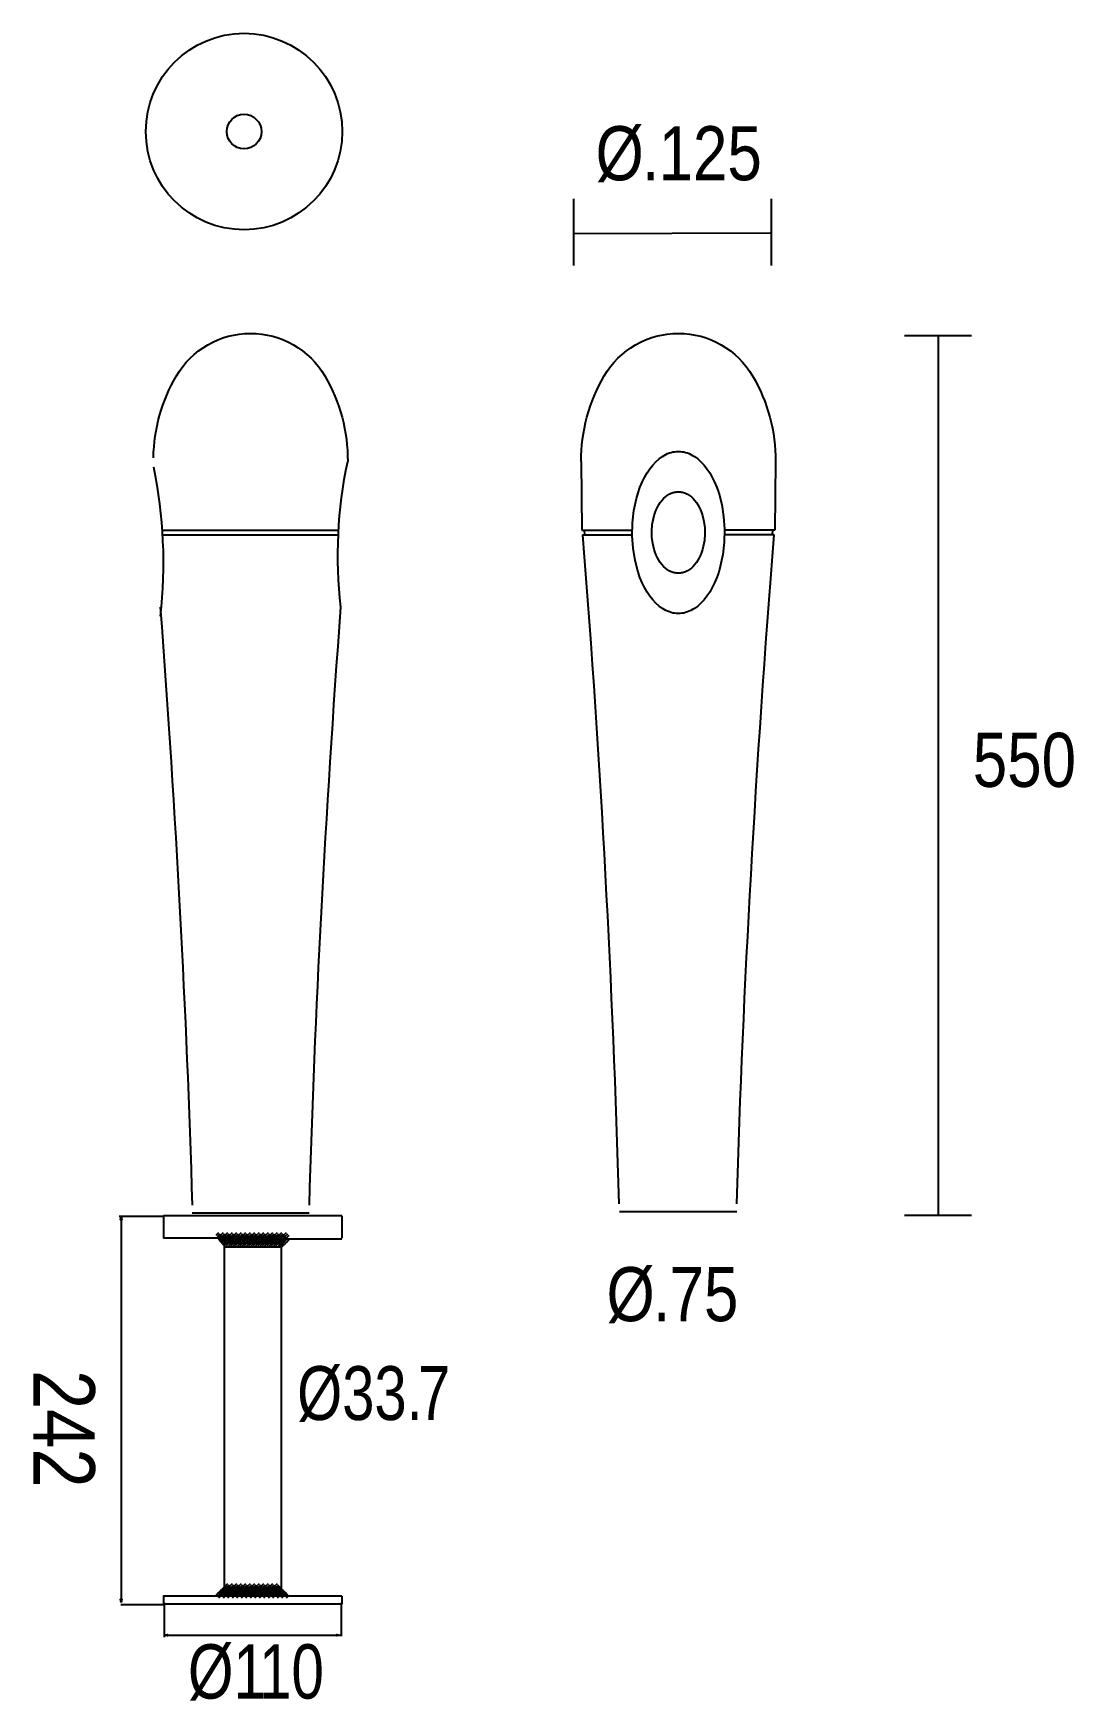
# Model space of a CAD drawing. Extents: x 6 to 175, y 6 to 277.
import ezdxf

# ---------------------------------------------------------------- set-up
doc = ezdxf.new("R2010")
doc.units = 0
doc.layers.add('LIVELLO_1', color=160, linetype='Continuous')
doc.styles.add('STD', font='txt')

# ---------------------------------------------------------------- blocks, each defined once
blk = doc.blocks.new('AI9-BLK319')
at = {"layer": 'LIVELLO_1', "color": 7}
for p, q in [((4.308264, -0.38964), (4.757332, 0.063734)), ((4.532884, -0.612882), (4.98402, -0.161919)), ((4.757332, -0.838536), (5.20864, -0.38964))]:
    blk.add_line(p, q, dxfattribs=at)
blk = doc.blocks.new('AI9-BLK318')
at = {"layer": 'LIVELLO_1', "color": 7}
blk.add_blockref('AI9-BLK319', (0, 0), dxfattribs=at)
blk = doc.blocks.new('AI9-BLK317')
at = {"layer": 'LIVELLO_1', "color": 7}
for p, q in [((4.584905, -0.203777), (5.034146, 0.245463)), ((4.809526, -0.431154), (5.260661, 0.019809)), ((5.034146, -0.65474), (5.485281, -0.203777))]:
    blk.add_line(p, q, dxfattribs=at)
blk = doc.blocks.new('AI9-BLK316')
at = {"layer": 'LIVELLO_1', "color": 7}
blk.add_blockref('AI9-BLK317', (0, 0), dxfattribs=at)
blk = doc.blocks.new('AI9-BLK315')
at = {"layer": 'LIVELLO_1', "color": 7}
for p, q in [((4.76784, 0.024116), (5.218975, 0.473012)), ((4.992288, -0.203605), (5.443423, 0.247358)), ((5.218975, -0.427192), (5.668043, 0.024116))]:
    blk.add_line(p, q, dxfattribs=at)
blk = doc.blocks.new('AI9-BLK314')
at = {"layer": 'LIVELLO_1', "color": 7}
blk.add_blockref('AI9-BLK315', (0, 0), dxfattribs=at)
blk = doc.blocks.new('AI9-BLK311')
at = {"layer": 'LIVELLO_1', "color": 7}
for p, q in [((3.574114, -0.38964), (4.026283, 0.063734)), ((3.800629, -0.612882), (4.250903, -0.161919)), ((4.026283, -0.838536), (4.477418, -0.38964))]:
    blk.add_line(p, q, dxfattribs=at)
blk = doc.blocks.new('AI9-BLK310')
at = {"layer": 'LIVELLO_1', "color": 7}
blk.add_blockref('AI9-BLK311', (0, 0), dxfattribs=at)
blk = doc.blocks.new('AI9-BLK309')
at = {"layer": 'LIVELLO_1', "color": 7}
for p, q in [((3.94274, -0.203777), (4.391808, 0.245463)), ((4.16736, -0.431154), (4.616428, 0.019809)), ((4.391808, -0.65474), (4.843115, -0.203777))]:
    blk.add_line(p, q, dxfattribs=at)
blk = doc.blocks.new('AI9-BLK308')
at = {"layer": 'LIVELLO_1', "color": 7}
blk.add_blockref('AI9-BLK309', (0, 0), dxfattribs=at)
blk = doc.blocks.new('AI9-BLK307')
at = {"layer": 'LIVELLO_1', "color": 7}
for p, q in [((4.308264, 0.024116), (4.757332, 0.473012)), ((4.532884, -0.203605), (4.98402, 0.247358)), ((4.757332, -0.427192), (5.20864, 0.024116))]:
    blk.add_line(p, q, dxfattribs=at)
blk = doc.blocks.new('AI9-BLK306')
at = {"layer": 'LIVELLO_1', "color": 7}
blk.add_blockref('AI9-BLK307', (0, 0), dxfattribs=at)
blk = doc.blocks.new('AI9-BLK305')
at = {"layer": 'LIVELLO_1', "color": 7}
for p, q in [((4.584905, 0.228754), (5.034146, 0.67765)), ((4.809526, 0.003101), (5.260661, 0.451997)), ((5.034146, -0.222553), (5.485281, 0.228754))]:
    blk.add_line(p, q, dxfattribs=at)
blk = doc.blocks.new('AI9-BLK304')
at = {"layer": 'LIVELLO_1', "color": 7}
blk.add_blockref('AI9-BLK305', (0, 0), dxfattribs=at)
blk = doc.blocks.new('AI9-BLK303')
at = {"layer": 'LIVELLO_1', "color": 7}
for p, q in [((4.76784, 0.410483), (5.218975, 0.861446)), ((4.992288, 0.184829), (5.443423, 0.63407)), ((5.218975, -0.040824), (5.668043, 0.410483))]:
    blk.add_line(p, q, dxfattribs=at)
blk = doc.blocks.new('AI9-BLK302')
at = {"layer": 'LIVELLO_1', "color": 7}
blk.add_blockref('AI9-BLK303', (0, 0), dxfattribs=at)
blk = doc.blocks.new('AI9-BLK301')
at = {"layer": 'LIVELLO_1', "color": 7}
for p, q in [((2.842893, -0.38964), (3.2942, 0.063734)), ((3.06958, -0.612882), (3.518648, -0.161919)), ((3.2942, -0.838536), (3.743269, -0.38964))]:
    blk.add_line(p, q, dxfattribs=at)
blk = doc.blocks.new('AI9-BLK300')
at = {"layer": 'LIVELLO_1', "color": 7}
blk.add_blockref('AI9-BLK301', (0, 0), dxfattribs=at)
blk = doc.blocks.new('AI9-BLK299')
at = {"layer": 'LIVELLO_1', "color": 7}
for p, q in [((3.208417, -0.203777), (3.659725, 0.245463)), ((3.435105, -0.431154), (3.884173, 0.019809)), ((3.659725, -0.65474), (4.108793, -0.203777))]:
    blk.add_line(p, q, dxfattribs=at)
blk = doc.blocks.new('AI9-BLK298')
at = {"layer": 'LIVELLO_1', "color": 7}
blk.add_blockref('AI9-BLK299', (0, 0), dxfattribs=at)
blk = doc.blocks.new('AI9-BLK297')
at = {"layer": 'LIVELLO_1', "color": 7}
for p, q in [((3.574114, 0.024116), (4.026283, 0.473012)), ((3.800629, -0.203605), (4.250903, 0.247358)), ((4.026283, -0.427192), (4.477418, 0.024116))]:
    blk.add_line(p, q, dxfattribs=at)
blk = doc.blocks.new('AI9-BLK296')
at = {"layer": 'LIVELLO_1', "color": 7}
blk.add_blockref('AI9-BLK297', (0, 0), dxfattribs=at)
blk = doc.blocks.new('AI9-BLK295')
at = {"layer": 'LIVELLO_1', "color": 7}
for p, q in [((3.94274, 0.228754), (4.391808, 0.67765)), ((4.16736, 0.003101), (4.616428, 0.451997)), ((4.391808, -0.222553), (4.843115, 0.228754))]:
    blk.add_line(p, q, dxfattribs=at)
blk = doc.blocks.new('AI9-BLK294')
at = {"layer": 'LIVELLO_1', "color": 7}
blk.add_blockref('AI9-BLK295', (0, 0), dxfattribs=at)
blk = doc.blocks.new('AI9-BLK293')
at = {"layer": 'LIVELLO_1', "color": 7}
for p, q in [((4.308264, 0.410483), (4.757332, 0.861446)), ((4.532884, 0.184829), (4.98402, 0.63407)), ((4.757332, -0.040824), (5.20864, 0.410483))]:
    blk.add_line(p, q, dxfattribs=at)
blk = doc.blocks.new('AI9-BLK292')
at = {"layer": 'LIVELLO_1', "color": 7}
blk.add_blockref('AI9-BLK293', (0, 0), dxfattribs=at)
blk = doc.blocks.new('AI9-BLK291')
at = {"layer": 'LIVELLO_1', "color": 7}
for p, q in [((2.111844, -0.38964), (2.562979, 0.063734)), ((2.336464, -0.612882), (2.787599, -0.161919)), ((2.562979, -0.838536), (3.012219, -0.38964))]:
    blk.add_line(p, q, dxfattribs=at)
blk = doc.blocks.new('AI9-BLK290')
at = {"layer": 'LIVELLO_1', "color": 7}
blk.add_blockref('AI9-BLK291', (0, 0), dxfattribs=at)
blk = doc.blocks.new('AI9-BLK289')
at = {"layer": 'LIVELLO_1', "color": 7}
for p, q in [((2.477368, -0.203777), (2.928676, 0.245463)), ((2.701988, -0.431154), (3.153124, 0.019809)), ((2.928676, -0.65474), (3.377744, -0.203777))]:
    blk.add_line(p, q, dxfattribs=at)
blk = doc.blocks.new('AI9-BLK288')
at = {"layer": 'LIVELLO_1', "color": 7}
blk.add_blockref('AI9-BLK289', (0, 0), dxfattribs=at)
blk = doc.blocks.new('AI9-BLK287')
at = {"layer": 'LIVELLO_1', "color": 7}
for p, q in [((2.842893, 0.024116), (3.2942, 0.473012)), ((3.06958, -0.203605), (3.518648, 0.247358)), ((3.2942, -0.427192), (3.743269, 0.024116))]:
    blk.add_line(p, q, dxfattribs=at)
blk = doc.blocks.new('AI9-BLK286')
at = {"layer": 'LIVELLO_1', "color": 7}
blk.add_blockref('AI9-BLK287', (0, 0), dxfattribs=at)
blk = doc.blocks.new('AI9-BLK285')
at = {"layer": 'LIVELLO_1', "color": 7}
for p, q in [((3.208417, 0.228754), (3.659725, 0.67765)), ((3.435105, 0.003101), (3.884173, 0.451997)), ((3.659725, -0.222553), (4.108793, 0.228754))]:
    blk.add_line(p, q, dxfattribs=at)
blk = doc.blocks.new('AI9-BLK284')
at = {"layer": 'LIVELLO_1', "color": 7}
blk.add_blockref('AI9-BLK285', (0, 0), dxfattribs=at)
blk = doc.blocks.new('AI9-BLK283')
at = {"layer": 'LIVELLO_1', "color": 7}
for p, q in [((3.574114, 0.410483), (4.026283, 0.861446)), ((3.800629, 0.184829), (4.250903, 0.63407)), ((4.026283, -0.040824), (4.477418, 0.410483))]:
    blk.add_line(p, q, dxfattribs=at)
blk = doc.blocks.new('AI9-BLK282')
at = {"layer": 'LIVELLO_1', "color": 7}
blk.add_blockref('AI9-BLK283', (0, 0), dxfattribs=at)
blk = doc.blocks.new('AI9-BLK281')
at = {"layer": 'LIVELLO_1', "color": 7}
for p, q in [((1.379761, -0.38964), (1.828829, 0.063734)), ((1.604209, -0.612882), (2.055516, -0.161919)), ((1.828829, -0.838536), (2.279964, -0.38964))]:
    blk.add_line(p, q, dxfattribs=at)
blk = doc.blocks.new('AI9-BLK280')
at = {"layer": 'LIVELLO_1', "color": 7}
blk.add_blockref('AI9-BLK281', (0, 0), dxfattribs=at)
blk = doc.blocks.new('AI9-BLK279')
at = {"layer": 'LIVELLO_1', "color": 7}
for p, q in [((1.745285, -0.203777), (2.194354, 0.245463)), ((1.969733, -0.431154), (2.422074, 0.019809)), ((2.194354, -0.65474), (2.646522, -0.203777))]:
    blk.add_line(p, q, dxfattribs=at)
blk = doc.blocks.new('AI9-BLK278')
at = {"layer": 'LIVELLO_1', "color": 7}
blk.add_blockref('AI9-BLK279', (0, 0), dxfattribs=at)
blk = doc.blocks.new('AI9-BLK277')
at = {"layer": 'LIVELLO_1', "color": 7}
for p, q in [((2.111844, 0.024116), (2.562979, 0.473012)), ((2.336464, -0.203605), (2.787599, 0.247358)), ((2.562979, -0.427192), (3.012219, 0.024116))]:
    blk.add_line(p, q, dxfattribs=at)
blk = doc.blocks.new('AI9-BLK276')
at = {"layer": 'LIVELLO_1', "color": 7}
blk.add_blockref('AI9-BLK277', (0, 0), dxfattribs=at)
blk = doc.blocks.new('AI9-BLK275')
at = {"layer": 'LIVELLO_1', "color": 7}
for p, q in [((2.477368, 0.228754), (2.928676, 0.67765)), ((2.701988, 0.003101), (3.153124, 0.451997)), ((2.928676, -0.222553), (3.377744, 0.228754))]:
    blk.add_line(p, q, dxfattribs=at)
blk = doc.blocks.new('AI9-BLK274')
at = {"layer": 'LIVELLO_1', "color": 7}
blk.add_blockref('AI9-BLK275', (0, 0), dxfattribs=at)
blk = doc.blocks.new('AI9-BLK273')
at = {"layer": 'LIVELLO_1', "color": 7}
for p, q in [((2.842893, 0.410483), (3.2942, 0.861446)), ((3.06958, 0.184829), (3.518648, 0.63407)), ((3.2942, -0.040824), (3.743269, 0.410483))]:
    blk.add_line(p, q, dxfattribs=at)
blk = doc.blocks.new('AI9-BLK272')
at = {"layer": 'LIVELLO_1', "color": 7}
blk.add_blockref('AI9-BLK273', (0, 0), dxfattribs=at)
blk = doc.blocks.new('AI9-BLK271')
at = {"layer": 'LIVELLO_1', "color": 7}
for p, q in [((0.646472, -0.38964), (1.09778, 0.063734)), ((0.873159, -0.612882), (1.322228, -0.161919)), ((1.09778, -0.838536), (1.548915, -0.38964))]:
    blk.add_line(p, q, dxfattribs=at)
blk = doc.blocks.new('AI9-BLK270')
at = {"layer": 'LIVELLO_1', "color": 7}
blk.add_blockref('AI9-BLK271', (0, 0), dxfattribs=at)
blk = doc.blocks.new('AI9-BLK269')
at = {"layer": 'LIVELLO_1', "color": 7}
for p, q in [((1.014064, -0.203777), (1.463304, 0.245463)), ((1.238684, -0.431154), (1.687752, 0.019809)), ((1.463304, -0.65474), (1.91444, -0.203777))]:
    blk.add_line(p, q, dxfattribs=at)
blk = doc.blocks.new('AI9-BLK268')
at = {"layer": 'LIVELLO_1', "color": 7}
blk.add_blockref('AI9-BLK269', (0, 0), dxfattribs=at)
blk = doc.blocks.new('AI9-BLK267')
at = {"layer": 'LIVELLO_1', "color": 7}
for p, q in [((1.379761, 0.024116), (1.828829, 0.473012)), ((1.604209, -0.203605), (2.055516, 0.247358)), ((1.828829, -0.427192), (2.279964, 0.024116))]:
    blk.add_line(p, q, dxfattribs=at)
blk = doc.blocks.new('AI9-BLK266')
at = {"layer": 'LIVELLO_1', "color": 7}
blk.add_blockref('AI9-BLK267', (0, 0), dxfattribs=at)
blk = doc.blocks.new('AI9-BLK265')
at = {"layer": 'LIVELLO_1', "color": 7}
for p, q in [((1.745285, 0.228754), (2.194354, 0.67765)), ((1.969733, 0.003101), (2.422074, 0.451997)), ((2.194354, -0.222553), (2.646522, 0.228754))]:
    blk.add_line(p, q, dxfattribs=at)
blk = doc.blocks.new('AI9-BLK264')
at = {"layer": 'LIVELLO_1', "color": 7}
blk.add_blockref('AI9-BLK265', (0, 0), dxfattribs=at)
blk = doc.blocks.new('AI9-BLK263')
at = {"layer": 'LIVELLO_1', "color": 7}
for p, q in [((2.111844, 0.410483), (2.562979, 0.861446)), ((2.336464, 0.184829), (2.787599, 0.63407)), ((2.562979, -0.040824), (3.012219, 0.410483))]:
    blk.add_line(p, q, dxfattribs=at)
blk = doc.blocks.new('AI9-BLK262')
at = {"layer": 'LIVELLO_1', "color": 7}
blk.add_blockref('AI9-BLK263', (0, 0), dxfattribs=at)
blk = doc.blocks.new('AI9-BLK261')
at = {"layer": 'LIVELLO_1', "color": 7}
for p, q in [((-0.085611, -0.38964), (0.365525, 0.063734)), ((0.138837, -0.612882), (0.590145, -0.161919)), ((0.365525, -0.838536), (0.814593, -0.38964))]:
    blk.add_line(p, q, dxfattribs=at)
blk = doc.blocks.new('AI9-BLK260')
at = {"layer": 'LIVELLO_1', "color": 7}
blk.add_blockref('AI9-BLK261', (0, 0), dxfattribs=at)
blk = doc.blocks.new('AI9-BLK259')
at = {"layer": 'LIVELLO_1', "color": 7}
for p, q in [((0.279914, -0.203777), (0.732083, 0.245463)), ((0.507635, -0.431154), (0.956703, 0.019809)), ((0.732083, -0.65474), (1.181323, -0.203777))]:
    blk.add_line(p, q, dxfattribs=at)
blk = doc.blocks.new('AI9-BLK258')
at = {"layer": 'LIVELLO_1', "color": 7}
blk.add_blockref('AI9-BLK259', (0, 0), dxfattribs=at)
blk = doc.blocks.new('AI9-BLK257')
at = {"layer": 'LIVELLO_1', "color": 7}
for p, q in [((0.646472, 0.024116), (1.09778, 0.473012)), ((0.873159, -0.203605), (1.322228, 0.247358)), ((1.09778, -0.427192), (1.548915, 0.024116))]:
    blk.add_line(p, q, dxfattribs=at)
blk = doc.blocks.new('AI9-BLK256')
at = {"layer": 'LIVELLO_1', "color": 7}
blk.add_blockref('AI9-BLK257', (0, 0), dxfattribs=at)
blk = doc.blocks.new('AI9-BLK255')
at = {"layer": 'LIVELLO_1', "color": 7}
for p, q in [((1.014064, 0.228754), (1.463304, 0.67765)), ((1.238684, 0.003101), (1.687752, 0.451997)), ((1.463304, -0.222553), (1.91444, 0.228754))]:
    blk.add_line(p, q, dxfattribs=at)
blk = doc.blocks.new('AI9-BLK254')
at = {"layer": 'LIVELLO_1', "color": 7}
blk.add_blockref('AI9-BLK255', (0, 0), dxfattribs=at)
blk = doc.blocks.new('AI9-BLK253')
at = {"layer": 'LIVELLO_1', "color": 7}
for p, q in [((1.379761, 0.410483), (1.828829, 0.861446)), ((1.604209, 0.184829), (2.055516, 0.63407)), ((1.828829, -0.040824), (2.279964, 0.410483))]:
    blk.add_line(p, q, dxfattribs=at)
blk = doc.blocks.new('AI9-BLK252')
at = {"layer": 'LIVELLO_1', "color": 7}
blk.add_blockref('AI9-BLK253', (0, 0), dxfattribs=at)
blk = doc.blocks.new('AI9-BLK251')
at = {"layer": 'LIVELLO_1', "color": 7}
for p, q in [((-0.816832, -0.38964), (-0.367592, 0.063734)), ((-0.592212, -0.612882), (-0.141077, -0.161919)), ((-0.367592, -0.838536), (0.083544, -0.38964))]:
    blk.add_line(p, q, dxfattribs=at)
blk = doc.blocks.new('AI9-BLK250')
at = {"layer": 'LIVELLO_1', "color": 7}
blk.add_blockref('AI9-BLK251', (0, 0), dxfattribs=at)
blk = doc.blocks.new('AI9-BLK249')
at = {"layer": 'LIVELLO_1', "color": 7}
for p, q in [((-0.451135, -0.203777), (0, 0.245463)), ((-0.226687, -0.431154), (0.22462, 0.019809)), ((0, -0.65474), (0.449068, -0.203777))]:
    blk.add_line(p, q, dxfattribs=at)
blk = doc.blocks.new('AI9-BLK248')
at = {"layer": 'LIVELLO_1', "color": 7}
blk.add_blockref('AI9-BLK249', (0, 0), dxfattribs=at)
blk = doc.blocks.new('AI9-BLK247')
at = {"layer": 'LIVELLO_1', "color": 7}
for p, q in [((-0.085611, 0.024116), (0.365525, 0.473012)), ((0.138837, -0.203605), (0.590145, 0.247358)), ((0.365525, -0.427192), (0.814593, 0.024116))]:
    blk.add_line(p, q, dxfattribs=at)
blk = doc.blocks.new('AI9-BLK246')
at = {"layer": 'LIVELLO_1', "color": 7}
blk.add_blockref('AI9-BLK247', (0, 0), dxfattribs=at)
blk = doc.blocks.new('AI9-BLK245')
at = {"layer": 'LIVELLO_1', "color": 7}
for p, q in [((0.279914, 0.228754), (0.732083, 0.67765)), ((0.507635, 0.003101), (0.956703, 0.451997)), ((0.732083, -0.222553), (1.181323, 0.228754))]:
    blk.add_line(p, q, dxfattribs=at)
blk = doc.blocks.new('AI9-BLK244')
at = {"layer": 'LIVELLO_1', "color": 7}
blk.add_blockref('AI9-BLK245', (0, 0), dxfattribs=at)
blk = doc.blocks.new('AI9-BLK243')
at = {"layer": 'LIVELLO_1', "color": 7}
for p, q in [((0.646472, 0.410483), (1.09778, 0.861446)), ((0.873159, 0.184829), (1.322228, 0.63407)), ((1.09778, -0.040824), (1.548915, 0.410483))]:
    blk.add_line(p, q, dxfattribs=at)
blk = doc.blocks.new('AI9-BLK242')
at = {"layer": 'LIVELLO_1', "color": 7}
blk.add_blockref('AI9-BLK243', (0, 0), dxfattribs=at)
blk = doc.blocks.new('AI9-BLK241')
at = {"layer": 'LIVELLO_1', "color": 7}
for p, q in [((-1.548915, -0.38964), (-1.099847, 0.063734)), ((-1.324295, -0.612882), (-0.874193, -0.161919)), ((-1.099847, -0.838536), (-0.647506, -0.38964))]:
    blk.add_line(p, q, dxfattribs=at)
blk = doc.blocks.new('AI9-BLK240')
at = {"layer": 'LIVELLO_1', "color": 7}
blk.add_blockref('AI9-BLK241', (0, 0), dxfattribs=at)
blk = doc.blocks.new('AI9-BLK239')
at = {"layer": 'LIVELLO_1', "color": 7}
for p, q in [((-1.182357, -0.203777), (-0.733116, 0.245463)), ((-0.957737, -0.431154), (-0.506601, 0.019809)), ((-0.733116, -0.65474), (-0.281981, -0.203777))]:
    blk.add_line(p, q, dxfattribs=at)
blk = doc.blocks.new('AI9-BLK238')
at = {"layer": 'LIVELLO_1', "color": 7}
blk.add_blockref('AI9-BLK239', (0, 0), dxfattribs=at)
blk = doc.blocks.new('AI9-BLK237')
at = {"layer": 'LIVELLO_1', "color": 7}
for p, q in [((-0.816832, 0.024116), (-0.367592, 0.473012)), ((-0.592212, -0.203605), (-0.141077, 0.247358)), ((-0.367592, -0.427192), (0.083544, 0.024116))]:
    blk.add_line(p, q, dxfattribs=at)
blk = doc.blocks.new('AI9-BLK236')
at = {"layer": 'LIVELLO_1', "color": 7}
blk.add_blockref('AI9-BLK237', (0, 0), dxfattribs=at)
blk = doc.blocks.new('AI9-BLK235')
at = {"layer": 'LIVELLO_1', "color": 7}
for p, q in [((-0.451135, 0.228754), (0, 0.67765)), ((-0.226687, 0.003101), (0.22462, 0.451997)), ((0, -0.222553), (0.449068, 0.228754))]:
    blk.add_line(p, q, dxfattribs=at)
blk = doc.blocks.new('AI9-BLK234')
at = {"layer": 'LIVELLO_1', "color": 7}
blk.add_blockref('AI9-BLK235', (0, 0), dxfattribs=at)
blk = doc.blocks.new('AI9-BLK233')
at = {"layer": 'LIVELLO_1', "color": 7}
for p, q in [((-0.085611, 0.410483), (0.365525, 0.861446)), ((0.138837, 0.184829), (0.590145, 0.63407)), ((0.365525, -0.040824), (0.814593, 0.410483))]:
    blk.add_line(p, q, dxfattribs=at)
blk = doc.blocks.new('AI9-BLK232')
at = {"layer": 'LIVELLO_1', "color": 7}
blk.add_blockref('AI9-BLK233', (0, 0), dxfattribs=at)
blk = doc.blocks.new('AI9-BLK231')
at = {"layer": 'LIVELLO_1', "color": 7}
for p, q in [((-2.282031, -0.38964), (-1.830896, 0.063734)), ((-2.055516, -0.612882), (-1.606276, -0.161919)), ((-1.830896, -0.838536), (-1.379761, -0.38964))]:
    blk.add_line(p, q, dxfattribs=at)
blk = doc.blocks.new('AI9-BLK230')
at = {"layer": 'LIVELLO_1', "color": 7}
blk.add_blockref('AI9-BLK231', (0, 0), dxfattribs=at)
blk = doc.blocks.new('AI9-BLK229')
at = {"layer": 'LIVELLO_1', "color": 7}
for p, q in [((-1.91444, -0.203777), (-1.465371, 0.245463)), ((-1.689819, -0.431154), (-1.240751, 0.019809)), ((-1.465371, -0.65474), (-1.014236, -0.203777))]:
    blk.add_line(p, q, dxfattribs=at)
blk = doc.blocks.new('AI9-BLK228')
at = {"layer": 'LIVELLO_1', "color": 7}
blk.add_blockref('AI9-BLK229', (0, 0), dxfattribs=at)
blk = doc.blocks.new('AI9-BLK227')
at = {"layer": 'LIVELLO_1', "color": 7}
for p, q in [((-1.548915, 0.024116), (-1.099847, 0.473012)), ((-1.324295, -0.203605), (-0.874193, 0.247358)), ((-1.099847, -0.427192), (-0.647506, 0.024116))]:
    blk.add_line(p, q, dxfattribs=at)
blk = doc.blocks.new('AI9-BLK226')
at = {"layer": 'LIVELLO_1', "color": 7}
blk.add_blockref('AI9-BLK227', (0, 0), dxfattribs=at)
blk = doc.blocks.new('AI9-BLK225')
at = {"layer": 'LIVELLO_1', "color": 7}
for p, q in [((-1.182357, 0.228754), (-0.733116, 0.67765)), ((-0.957737, 0.003101), (-0.506601, 0.451997)), ((-0.733116, -0.222553), (-0.281981, 0.228754))]:
    blk.add_line(p, q, dxfattribs=at)
blk = doc.blocks.new('AI9-BLK224')
at = {"layer": 'LIVELLO_1', "color": 7}
blk.add_blockref('AI9-BLK225', (0, 0), dxfattribs=at)
blk = doc.blocks.new('AI9-BLK223')
at = {"layer": 'LIVELLO_1', "color": 7}
for p, q in [((-0.816832, 0.410483), (-0.367592, 0.861446)), ((-0.592212, 0.184829), (-0.141077, 0.63407)), ((-0.367592, -0.040824), (0.083544, 0.410483))]:
    blk.add_line(p, q, dxfattribs=at)
blk = doc.blocks.new('AI9-BLK222')
at = {"layer": 'LIVELLO_1', "color": 7}
blk.add_blockref('AI9-BLK223', (0, 0), dxfattribs=at)
blk = doc.blocks.new('AI9-BLK221')
at = {"layer": 'LIVELLO_1', "color": 7}
for p, q in [((-3.013253, -0.38964), (-2.561945, 0.063734)), ((-2.788633, -0.612882), (-2.337497, -0.161919)), ((-2.561945, -0.838536), (-2.112877, -0.38964))]:
    blk.add_line(p, q, dxfattribs=at)
blk = doc.blocks.new('AI9-BLK220')
at = {"layer": 'LIVELLO_1', "color": 7}
blk.add_blockref('AI9-BLK221', (0, 0), dxfattribs=at)
blk = doc.blocks.new('AI9-BLK219')
at = {"layer": 'LIVELLO_1', "color": 7}
for p, q in [((-2.647728, -0.203777), (-2.196421, 0.245463)), ((-2.421041, -0.431154), (-1.971973, 0.019809)), ((-2.196421, -0.65474), (-1.747352, -0.203777))]:
    blk.add_line(p, q, dxfattribs=at)
blk = doc.blocks.new('AI9-BLK218')
at = {"layer": 'LIVELLO_1', "color": 7}
blk.add_blockref('AI9-BLK219', (0, 0), dxfattribs=at)
blk = doc.blocks.new('AI9-BLK217')
at = {"layer": 'LIVELLO_1', "color": 7}
for p, q in [((-2.282031, 0.024116), (-1.830896, 0.473012)), ((-2.055516, -0.203605), (-1.606276, 0.247358)), ((-1.830896, -0.427192), (-1.379761, 0.024116))]:
    blk.add_line(p, q, dxfattribs=at)
blk = doc.blocks.new('AI9-BLK216')
at = {"layer": 'LIVELLO_1', "color": 7}
blk.add_blockref('AI9-BLK217', (0, 0), dxfattribs=at)
blk = doc.blocks.new('AI9-BLK215')
at = {"layer": 'LIVELLO_1', "color": 7}
for p, q in [((-1.91444, 0.228754), (-1.465371, 0.67765)), ((-1.689819, 0.003101), (-1.240751, 0.451997)), ((-1.465371, -0.222553), (-1.014236, 0.228754))]:
    blk.add_line(p, q, dxfattribs=at)
blk = doc.blocks.new('AI9-BLK214')
at = {"layer": 'LIVELLO_1', "color": 7}
blk.add_blockref('AI9-BLK215', (0, 0), dxfattribs=at)
blk = doc.blocks.new('AI9-BLK213')
at = {"layer": 'LIVELLO_1', "color": 7}
for p, q in [((-1.548915, 0.410483), (-1.099847, 0.861446)), ((-1.324295, 0.184829), (-0.874193, 0.63407)), ((-1.099847, -0.040824), (-0.647506, 0.410483))]:
    blk.add_line(p, q, dxfattribs=at)
blk = doc.blocks.new('AI9-BLK212')
at = {"layer": 'LIVELLO_1', "color": 7}
blk.add_blockref('AI9-BLK213', (0, 0), dxfattribs=at)
blk = doc.blocks.new('AI9-BLK211')
at = {"layer": 'LIVELLO_1', "color": 7}
for p, q in [((-3.745336, -0.38964), (-3.296267, 0.063734)), ((-3.520715, -0.612882), (-3.06958, -0.161919)), ((-3.296267, -0.838536), (-2.84496, -0.38964))]:
    blk.add_line(p, q, dxfattribs=at)
blk = doc.blocks.new('AI9-BLK210')
at = {"layer": 'LIVELLO_1', "color": 7}
blk.add_blockref('AI9-BLK211', (0, 0), dxfattribs=at)
blk = doc.blocks.new('AI9-BLK209')
at = {"layer": 'LIVELLO_1', "color": 7}
for p, q in [((-3.379811, -0.203777), (-2.928676, 0.245463)), ((-3.155191, -0.431154), (-2.704055, 0.019809)), ((-2.928676, -0.65474), (-2.478402, -0.203777))]:
    blk.add_line(p, q, dxfattribs=at)
blk = doc.blocks.new('AI9-BLK208')
at = {"layer": 'LIVELLO_1', "color": 7}
blk.add_blockref('AI9-BLK209', (0, 0), dxfattribs=at)
blk = doc.blocks.new('AI9-BLK207')
at = {"layer": 'LIVELLO_1', "color": 7}
for p, q in [((-3.013253, 0.024116), (-2.561945, 0.473012)), ((-2.788633, -0.203605), (-2.337497, 0.247358)), ((-2.561945, -0.427192), (-2.112877, 0.024116))]:
    blk.add_line(p, q, dxfattribs=at)
blk = doc.blocks.new('AI9-BLK206')
at = {"layer": 'LIVELLO_1', "color": 7}
blk.add_blockref('AI9-BLK207', (0, 0), dxfattribs=at)
blk = doc.blocks.new('AI9-BLK205')
at = {"layer": 'LIVELLO_1', "color": 7}
for p, q in [((-2.647728, 0.228754), (-2.196421, 0.67765)), ((-2.421041, 0.003101), (-1.971973, 0.451997)), ((-2.196421, -0.222553), (-1.747352, 0.228754))]:
    blk.add_line(p, q, dxfattribs=at)
blk = doc.blocks.new('AI9-BLK204')
at = {"layer": 'LIVELLO_1', "color": 7}
blk.add_blockref('AI9-BLK205', (0, 0), dxfattribs=at)
blk = doc.blocks.new('AI9-BLK203')
at = {"layer": 'LIVELLO_1', "color": 7}
for p, q in [((-2.282031, 0.410483), (-1.830896, 0.861446)), ((-2.055516, 0.184829), (-1.606276, 0.63407)), ((-1.830896, -0.040824), (-1.379761, 0.410483))]:
    blk.add_line(p, q, dxfattribs=at)
blk = doc.blocks.new('AI9-BLK202')
at = {"layer": 'LIVELLO_1', "color": 7}
blk.add_blockref('AI9-BLK203', (0, 0), dxfattribs=at)
blk = doc.blocks.new('AI9-BLK201')
at = {"layer": 'LIVELLO_1', "color": 7}
for p, q in [((-4.476385, -0.38964), (-4.027317, 0.063734)), ((-4.251937, -0.612882), (-3.802869, -0.161919)), ((-4.027317, -0.838536), (-3.576181, -0.38964))]:
    blk.add_line(p, q, dxfattribs=at)
blk = doc.blocks.new('AI9-BLK200')
at = {"layer": 'LIVELLO_1', "color": 7}
blk.add_blockref('AI9-BLK201', (0, 0), dxfattribs=at)
blk = doc.blocks.new('AI9-BLK199')
at = {"layer": 'LIVELLO_1', "color": 7}
for p, q in [((-4.11086, -0.203777), (-3.661792, 0.245463)), ((-3.886412, -0.431154), (-3.435105, 0.019809)), ((-3.661792, -0.65474), (-3.210657, -0.203777))]:
    blk.add_line(p, q, dxfattribs=at)
blk = doc.blocks.new('AI9-BLK198')
at = {"layer": 'LIVELLO_1', "color": 7}
blk.add_blockref('AI9-BLK199', (0, 0), dxfattribs=at)
blk = doc.blocks.new('AI9-BLK197')
at = {"layer": 'LIVELLO_1', "color": 7}
for p, q in [((-3.745336, 0.024116), (-3.296267, 0.473012)), ((-3.520715, -0.203605), (-3.06958, 0.247358)), ((-3.296267, -0.427192), (-2.84496, 0.024116))]:
    blk.add_line(p, q, dxfattribs=at)
blk = doc.blocks.new('AI9-BLK196')
at = {"layer": 'LIVELLO_1', "color": 7}
blk.add_blockref('AI9-BLK197', (0, 0), dxfattribs=at)
blk = doc.blocks.new('AI9-BLK195')
at = {"layer": 'LIVELLO_1', "color": 7}
for p, q in [((-3.379811, 0.228754), (-2.928676, 0.67765)), ((-3.155191, 0.003101), (-2.704055, 0.451997)), ((-2.928676, -0.222553), (-2.478402, 0.228754))]:
    blk.add_line(p, q, dxfattribs=at)
blk = doc.blocks.new('AI9-BLK194')
at = {"layer": 'LIVELLO_1', "color": 7}
blk.add_blockref('AI9-BLK195', (0, 0), dxfattribs=at)
blk = doc.blocks.new('AI9-BLK193')
at = {"layer": 'LIVELLO_1', "color": 7}
for p, q in [((-3.013253, 0.410483), (-2.561945, 0.861446)), ((-2.788633, 0.184829), (-2.337497, 0.63407)), ((-2.561945, -0.040824), (-2.112877, 0.410483))]:
    blk.add_line(p, q, dxfattribs=at)
blk = doc.blocks.new('AI9-BLK192')
at = {"layer": 'LIVELLO_1', "color": 7}
blk.add_blockref('AI9-BLK193', (0, 0), dxfattribs=at)
blk = doc.blocks.new('AI9-BLK191')
at = {"layer": 'LIVELLO_1', "color": 7}
for p, q in [((-4.845182, -0.203777), (-4.392841, 0.245463)), ((-4.617461, -0.431154), (-4.168393, 0.019809)), ((-4.392841, -0.65474), (-3.941706, -0.203777))]:
    blk.add_line(p, q, dxfattribs=at)
blk = doc.blocks.new('AI9-BLK190')
at = {"layer": 'LIVELLO_1', "color": 7}
blk.add_blockref('AI9-BLK191', (0, 0), dxfattribs=at)
blk = doc.blocks.new('AI9-BLK189')
at = {"layer": 'LIVELLO_1', "color": 7}
for p, q in [((-4.476385, 0.024116), (-4.027317, 0.473012)), ((-4.251937, -0.203605), (-3.802869, 0.247358)), ((-4.027317, -0.427192), (-3.576181, 0.024116))]:
    blk.add_line(p, q, dxfattribs=at)
blk = doc.blocks.new('AI9-BLK188')
at = {"layer": 'LIVELLO_1', "color": 7}
blk.add_blockref('AI9-BLK189', (0, 0), dxfattribs=at)
blk = doc.blocks.new('AI9-BLK187')
at = {"layer": 'LIVELLO_1', "color": 7}
for p, q in [((-4.11086, 0.228754), (-3.661792, 0.67765)), ((-3.886412, 0.003101), (-3.435105, 0.451997)), ((-3.661792, -0.222553), (-3.210657, 0.228754))]:
    blk.add_line(p, q, dxfattribs=at)
blk = doc.blocks.new('AI9-BLK186')
at = {"layer": 'LIVELLO_1', "color": 7}
blk.add_blockref('AI9-BLK187', (0, 0), dxfattribs=at)
blk = doc.blocks.new('AI9-BLK185')
at = {"layer": 'LIVELLO_1', "color": 7}
for p, q in [((-3.745336, 0.410483), (-3.296267, 0.861446)), ((-3.520715, 0.184829), (-3.06958, 0.63407)), ((-3.296267, -0.040824), (-2.84496, 0.410483))]:
    blk.add_line(p, q, dxfattribs=at)
blk = doc.blocks.new('AI9-BLK184')
at = {"layer": 'LIVELLO_1', "color": 7}
blk.add_blockref('AI9-BLK185', (0, 0), dxfattribs=at)
blk = doc.blocks.new('AI9-BLK183')
at = {"layer": 'LIVELLO_1', "color": 7}
for p, q in [((-5.210707, 0.024116), (-4.759572, 0.473012)), ((-4.98402, -0.203605), (-4.534951, 0.247358)), ((-4.759572, -0.427192), (-4.310331, 0.024116))]:
    blk.add_line(p, q, dxfattribs=at)
blk = doc.blocks.new('AI9-BLK182')
at = {"layer": 'LIVELLO_1', "color": 7}
blk.add_blockref('AI9-BLK183', (0, 0), dxfattribs=at)
blk = doc.blocks.new('AI9-BLK181')
at = {"layer": 'LIVELLO_1', "color": 7}
for p, q in [((-4.845182, 0.228754), (-4.392841, 0.67765)), ((-4.617461, 0.003101), (-4.168393, 0.451997)), ((-4.392841, -0.222553), (-3.941706, 0.228754))]:
    blk.add_line(p, q, dxfattribs=at)
blk = doc.blocks.new('AI9-BLK180')
at = {"layer": 'LIVELLO_1', "color": 7}
blk.add_blockref('AI9-BLK181', (0, 0), dxfattribs=at)
blk = doc.blocks.new('AI9-BLK179')
at = {"layer": 'LIVELLO_1', "color": 7}
for p, q in [((-4.476385, 0.410483), (-4.027317, 0.861446)), ((-4.251937, 0.184829), (-3.802869, 0.63407)), ((-4.027317, -0.040824), (-3.576181, 0.410483))]:
    blk.add_line(p, q, dxfattribs=at)
blk = doc.blocks.new('AI9-BLK178')
at = {"layer": 'LIVELLO_1', "color": 7}
blk.add_blockref('AI9-BLK179', (0, 0), dxfattribs=at)
blk = doc.blocks.new('AI9-BLK177')
at = {"layer": 'LIVELLO_1', "color": 7}
for p, q in [((-5.486315, 0.228754), (-5.035179, 0.67765)), ((-5.261694, 0.003101), (-4.810559, 0.451997)), ((-5.035179, -0.222553), (-4.586111, 0.228754))]:
    blk.add_line(p, q, dxfattribs=at)
blk = doc.blocks.new('AI9-BLK176')
at = {"layer": 'LIVELLO_1', "color": 7}
blk.add_blockref('AI9-BLK177', (0, 0), dxfattribs=at)
blk = doc.blocks.new('AI9-BLK175')
at = {"layer": 'LIVELLO_1', "color": 7}
for p, q in [((-5.210707, 0.410483), (-4.759572, 0.861446)), ((-4.98402, 0.184829), (-4.534951, 0.63407)), ((-4.759572, -0.040824), (-4.310331, 0.410483))]:
    blk.add_line(p, q, dxfattribs=at)
blk = doc.blocks.new('AI9-BLK174')
at = {"layer": 'LIVELLO_1', "color": 7}
blk.add_blockref('AI9-BLK175', (0, 0), dxfattribs=at)
blk = doc.blocks.new('AI9-BLK173')
at = {"layer": 'LIVELLO_1', "color": 7}
for p, q in [((-5.669077, 0.410483), (-5.217942, 0.861446)), ((-5.444629, 0.184829), (-4.993321, 0.63407)), ((-5.217942, -0.040824), (-4.768873, 0.410483))]:
    blk.add_line(p, q, dxfattribs=at)
blk = doc.blocks.new('AI9-BLK172')
at = {"layer": 'LIVELLO_1', "color": 7}
blk.add_blockref('AI9-BLK173', (0, 0), dxfattribs=at)
blk = doc.blocks.new('AI9-BLK169')
at = {"layer": 'LIVELLO_1', "color": 7}
for p, q in [((4.76784, -0.339514), (5.218975, 0.111793)), ((4.992288, -0.565168), (5.443423, -0.115927)), ((5.218975, -0.78841), (5.668043, -0.339514))]:
    blk.add_line(p, q, dxfattribs=at)
blk = doc.blocks.new('AI9-BLK168')
at = {"layer": 'LIVELLO_1', "color": 7}
blk.add_blockref('AI9-BLK169', (0, 0), dxfattribs=at)
blk = doc.blocks.new('AI9-BLK165')
at = {"layer": 'LIVELLO_1', "color": 7}
for p, q in [((4.308264, -0.339514), (4.757332, 0.111793)), ((4.532884, -0.565168), (4.98402, -0.11386)), ((4.757332, -0.78841), (5.20864, -0.339514))]:
    blk.add_line(p, q, dxfattribs=at)
blk = doc.blocks.new('AI9-BLK164')
at = {"layer": 'LIVELLO_1', "color": 7}
blk.add_blockref('AI9-BLK165', (0, 0), dxfattribs=at)
blk = doc.blocks.new('AI9-BLK163')
at = {"layer": 'LIVELLO_1', "color": 7}
for p, q in [((4.584905, -0.155546), (5.034146, 0.295761)), ((4.809526, -0.380855), (5.260661, 0.068041)), ((5.034146, -0.604442), (5.485281, -0.155546))]:
    blk.add_line(p, q, dxfattribs=at)
blk = doc.blocks.new('AI9-BLK162')
at = {"layer": 'LIVELLO_1', "color": 7}
blk.add_blockref('AI9-BLK163', (0, 0), dxfattribs=at)
blk = doc.blocks.new('AI9-BLK159')
at = {"layer": 'LIVELLO_1', "color": 7}
for p, q in [((3.576181, -0.339514), (4.026283, 0.111793)), ((3.800629, -0.565168), (4.250903, -0.11386)), ((4.026283, -0.78841), (4.477418, -0.339514))]:
    blk.add_line(p, q, dxfattribs=at)
blk = doc.blocks.new('AI9-BLK158')
at = {"layer": 'LIVELLO_1', "color": 7}
blk.add_blockref('AI9-BLK159', (0, 0), dxfattribs=at)
blk = doc.blocks.new('AI9-BLK157')
at = {"layer": 'LIVELLO_1', "color": 7}
for p, q in [((3.94274, -0.155546), (4.391808, 0.295761)), ((4.16736, -0.380855), (4.616428, 0.070108)), ((4.391808, -0.604442), (4.843115, -0.155546))]:
    blk.add_line(p, q, dxfattribs=at)
blk = doc.blocks.new('AI9-BLK156')
at = {"layer": 'LIVELLO_1', "color": 7}
blk.add_blockref('AI9-BLK157', (0, 0), dxfattribs=at)
blk = doc.blocks.new('AI9-BLK155')
at = {"layer": 'LIVELLO_1', "color": 7}
for p, q in [((4.308264, 0.093018), (4.757332, 0.543981)), ((4.532884, -0.132636), (4.98402, 0.320394)), ((4.757332, -0.356223), (5.20864, 0.093018))]:
    blk.add_line(p, q, dxfattribs=at)
blk = doc.blocks.new('AI9-BLK154')
at = {"layer": 'LIVELLO_1', "color": 7}
blk.add_blockref('AI9-BLK155', (0, 0), dxfattribs=at)
blk = doc.blocks.new('AI9-BLK151')
at = {"layer": 'LIVELLO_1', "color": 7}
for p, q in [((2.842893, -0.338308), (3.2942, 0.112999)), ((3.06958, -0.563962), (3.518648, -0.114722)), ((3.2942, -0.787204), (3.743269, -0.338308))]:
    blk.add_line(p, q, dxfattribs=at)
blk = doc.blocks.new('AI9-BLK150')
at = {"layer": 'LIVELLO_1', "color": 7}
blk.add_blockref('AI9-BLK151', (0, 0), dxfattribs=at)
blk = doc.blocks.new('AI9-BLK149')
at = {"layer": 'LIVELLO_1', "color": 7}
for p, q in [((3.208417, -0.155546), (3.659725, 0.295761)), ((3.435105, -0.380855), (3.884173, 0.068041)), ((3.659725, -0.604442), (4.11086, -0.155546))]:
    blk.add_line(p, q, dxfattribs=at)
blk = doc.blocks.new('AI9-BLK148')
at = {"layer": 'LIVELLO_1', "color": 7}
blk.add_blockref('AI9-BLK149', (0, 0), dxfattribs=at)
blk = doc.blocks.new('AI9-BLK147')
at = {"layer": 'LIVELLO_1', "color": 7}
for p, q in [((3.576181, 0.094051), (4.026283, 0.545014)), ((3.800629, -0.131603), (4.250903, 0.321427)), ((4.026283, -0.355189), (4.477418, 0.094051))]:
    blk.add_line(p, q, dxfattribs=at)
blk = doc.blocks.new('AI9-BLK146')
at = {"layer": 'LIVELLO_1', "color": 7}
blk.add_blockref('AI9-BLK147', (0, 0), dxfattribs=at)
blk = doc.blocks.new('AI9-BLK145')
at = {"layer": 'LIVELLO_1', "color": 7}
for p, q in [((3.94274, 0.27888), (4.391808, 0.727776)), ((4.16736, 0.053227), (4.616428, 0.50419)), ((4.391808, -0.172427), (4.843115, 0.27888))]:
    blk.add_line(p, q, dxfattribs=at)
blk = doc.blocks.new('AI9-BLK144')
at = {"layer": 'LIVELLO_1', "color": 7}
blk.add_blockref('AI9-BLK145', (0, 0), dxfattribs=at)
blk = doc.blocks.new('AI9-BLK141')
at = {"layer": 'LIVELLO_1', "color": 7}
for p, q in [((2.111844, -0.339514), (2.562979, 0.111793)), ((2.336464, -0.565168), (2.787599, -0.11386)), ((2.562979, -0.78841), (3.012219, -0.339514))]:
    blk.add_line(p, q, dxfattribs=at)
blk = doc.blocks.new('AI9-BLK140')
at = {"layer": 'LIVELLO_1', "color": 7}
blk.add_blockref('AI9-BLK141', (0, 0), dxfattribs=at)
blk = doc.blocks.new('AI9-BLK139')
at = {"layer": 'LIVELLO_1', "color": 7}
for p, q in [((2.477368, -0.155546), (2.928676, 0.295761)), ((2.701988, -0.380855), (3.153124, 0.068041)), ((2.928676, -0.604442), (3.377744, -0.155546))]:
    blk.add_line(p, q, dxfattribs=at)
blk = doc.blocks.new('AI9-BLK138')
at = {"layer": 'LIVELLO_1', "color": 7}
blk.add_blockref('AI9-BLK139', (0, 0), dxfattribs=at)
blk = doc.blocks.new('AI9-BLK137')
at = {"layer": 'LIVELLO_1', "color": 7}
for p, q in [((2.842893, 0.094051), (3.2942, 0.545014)), ((3.06958, -0.131603), (3.518648, 0.321427)), ((3.2942, -0.355189), (3.743269, 0.094051))]:
    blk.add_line(p, q, dxfattribs=at)
blk = doc.blocks.new('AI9-BLK136')
at = {"layer": 'LIVELLO_1', "color": 7}
blk.add_blockref('AI9-BLK137', (0, 0), dxfattribs=at)
blk = doc.blocks.new('AI9-BLK135')
at = {"layer": 'LIVELLO_1', "color": 7}
for p, q in [((3.208417, 0.27888), (3.659725, 0.727776)), ((3.435105, 0.053227), (3.884173, 0.50419)), ((3.659725, -0.172427), (4.11086, 0.27888))]:
    blk.add_line(p, q, dxfattribs=at)
blk = doc.blocks.new('AI9-BLK134')
at = {"layer": 'LIVELLO_1', "color": 7}
blk.add_blockref('AI9-BLK135', (0, 0), dxfattribs=at)
blk = doc.blocks.new('AI9-BLK133')
at = {"layer": 'LIVELLO_1', "color": 7}
for p, q in [((3.576181, 0.461643), (4.026283, 0.910539)), ((3.800629, 0.235989), (4.250903, 0.687297)), ((4.026283, 0.010335), (4.477418, 0.461643))]:
    blk.add_line(p, q, dxfattribs=at)
blk = doc.blocks.new('AI9-BLK132')
at = {"layer": 'LIVELLO_1', "color": 7}
blk.add_blockref('AI9-BLK133', (0, 0), dxfattribs=at)
blk = doc.blocks.new('AI9-BLK129')
at = {"layer": 'LIVELLO_1', "color": 7}
for p, q in [((1.379761, -0.339514), (1.828829, 0.111793)), ((1.604209, -0.565168), (2.055516, -0.115927)), ((1.828829, -0.78841), (2.279964, -0.339514))]:
    blk.add_line(p, q, dxfattribs=at)
blk = doc.blocks.new('AI9-BLK128')
at = {"layer": 'LIVELLO_1', "color": 7}
blk.add_blockref('AI9-BLK129', (0, 0), dxfattribs=at)
blk = doc.blocks.new('AI9-BLK127')
at = {"layer": 'LIVELLO_1', "color": 7}
for p, q in [((1.745285, -0.155546), (2.194354, 0.295761)), ((1.969733, -0.380855), (2.422074, 0.068041)), ((2.194354, -0.604442), (2.646522, -0.155546))]:
    blk.add_line(p, q, dxfattribs=at)
blk = doc.blocks.new('AI9-BLK126')
at = {"layer": 'LIVELLO_1', "color": 7}
blk.add_blockref('AI9-BLK127', (0, 0), dxfattribs=at)
blk = doc.blocks.new('AI9-BLK125')
at = {"layer": 'LIVELLO_1', "color": 7}
for p, q in [((2.111844, 0.093018), (2.562979, 0.543981)), ((2.336464, -0.132636), (2.787599, 0.320394)), ((2.562979, -0.356223), (3.012219, 0.093018))]:
    blk.add_line(p, q, dxfattribs=at)
blk = doc.blocks.new('AI9-BLK124')
at = {"layer": 'LIVELLO_1', "color": 7}
blk.add_blockref('AI9-BLK125', (0, 0), dxfattribs=at)
blk = doc.blocks.new('AI9-BLK123')
at = {"layer": 'LIVELLO_1', "color": 7}
for p, q in [((2.477368, 0.277847), (2.928676, 0.726743)), ((2.701988, 0.052193), (3.153124, 0.503156)), ((2.928676, -0.173461), (3.377744, 0.277847))]:
    blk.add_line(p, q, dxfattribs=at)
blk = doc.blocks.new('AI9-BLK122')
at = {"layer": 'LIVELLO_1', "color": 7}
blk.add_blockref('AI9-BLK123', (0, 0), dxfattribs=at)
blk = doc.blocks.new('AI9-BLK121')
at = {"layer": 'LIVELLO_1', "color": 7}
for p, q in [((2.842893, 0.461643), (3.2942, 0.910539)), ((3.06958, 0.235989), (3.518648, 0.687297)), ((3.2942, 0.010335), (3.743269, 0.461643))]:
    blk.add_line(p, q, dxfattribs=at)
blk = doc.blocks.new('AI9-BLK120')
at = {"layer": 'LIVELLO_1', "color": 7}
blk.add_blockref('AI9-BLK121', (0, 0), dxfattribs=at)
blk = doc.blocks.new('AI9-BLK117')
at = {"layer": 'LIVELLO_1', "color": 7}
for p, q in [((0.646472, -0.339514), (1.09778, 0.111793)), ((0.873159, -0.565168), (1.322228, -0.115927)), ((1.09778, -0.78841), (1.548915, -0.339514))]:
    blk.add_line(p, q, dxfattribs=at)
blk = doc.blocks.new('AI9-BLK116')
at = {"layer": 'LIVELLO_1', "color": 7}
blk.add_blockref('AI9-BLK117', (0, 0), dxfattribs=at)
blk = doc.blocks.new('AI9-BLK115')
at = {"layer": 'LIVELLO_1', "color": 7}
for p, q in [((1.014064, -0.155546), (1.463304, 0.295761)), ((1.238684, -0.380855), (1.687752, 0.068041)), ((1.463304, -0.604442), (1.91444, -0.155546))]:
    blk.add_line(p, q, dxfattribs=at)
blk = doc.blocks.new('AI9-BLK114')
at = {"layer": 'LIVELLO_1', "color": 7}
blk.add_blockref('AI9-BLK115', (0, 0), dxfattribs=at)
blk = doc.blocks.new('AI9-BLK113')
at = {"layer": 'LIVELLO_1', "color": 7}
for p, q in [((1.379761, 0.094051), (1.828829, 0.545014)), ((1.604209, -0.131603), (2.055516, 0.321427)), ((1.828829, -0.355189), (2.279964, 0.094051))]:
    blk.add_line(p, q, dxfattribs=at)
blk = doc.blocks.new('AI9-BLK112')
at = {"layer": 'LIVELLO_1', "color": 7}
blk.add_blockref('AI9-BLK113', (0, 0), dxfattribs=at)
blk = doc.blocks.new('AI9-BLK111')
at = {"layer": 'LIVELLO_1', "color": 7}
for p, q in [((1.745285, 0.277847), (2.194354, 0.726743)), ((1.969733, 0.052193), (2.422074, 0.503156)), ((2.194354, -0.173461), (2.646522, 0.277847))]:
    blk.add_line(p, q, dxfattribs=at)
blk = doc.blocks.new('AI9-BLK110')
at = {"layer": 'LIVELLO_1', "color": 7}
blk.add_blockref('AI9-BLK111', (0, 0), dxfattribs=at)
blk = doc.blocks.new('AI9-BLK109')
at = {"layer": 'LIVELLO_1', "color": 7}
for p, q in [((2.111844, 0.461643), (2.562979, 0.910539)), ((2.336464, 0.235989), (2.787599, 0.687297)), ((2.562979, 0.010335), (3.012219, 0.461643))]:
    blk.add_line(p, q, dxfattribs=at)
blk = doc.blocks.new('AI9-BLK108')
at = {"layer": 'LIVELLO_1', "color": 7}
blk.add_blockref('AI9-BLK109', (0, 0), dxfattribs=at)
blk = doc.blocks.new('AI9-BLK105')
at = {"layer": 'LIVELLO_1', "color": 7}
for p, q in [((-0.085611, -0.338308), (0.365525, 0.112999)), ((0.138837, -0.563962), (0.590145, -0.114722)), ((0.365525, -0.787204), (0.814593, -0.338308))]:
    blk.add_line(p, q, dxfattribs=at)
blk = doc.blocks.new('AI9-BLK104')
at = {"layer": 'LIVELLO_1', "color": 7}
blk.add_blockref('AI9-BLK105', (0, 0), dxfattribs=at)
blk = doc.blocks.new('AI9-BLK103')
at = {"layer": 'LIVELLO_1', "color": 7}
for p, q in [((0.279914, -0.155546), (0.732083, 0.295761)), ((0.507635, -0.380855), (0.956703, 0.068041)), ((0.732083, -0.604442), (1.181323, -0.155546))]:
    blk.add_line(p, q, dxfattribs=at)
blk = doc.blocks.new('AI9-BLK102')
at = {"layer": 'LIVELLO_1', "color": 7}
blk.add_blockref('AI9-BLK103', (0, 0), dxfattribs=at)
blk = doc.blocks.new('AI9-BLK101')
at = {"layer": 'LIVELLO_1', "color": 7}
for p, q in [((0.646472, 0.094051), (1.09778, 0.545014)), ((0.873159, -0.131603), (1.322228, 0.321427)), ((1.09778, -0.355189), (1.548915, 0.094051))]:
    blk.add_line(p, q, dxfattribs=at)
blk = doc.blocks.new('AI9-BLK100')
at = {"layer": 'LIVELLO_1', "color": 7}
blk.add_blockref('AI9-BLK101', (0, 0), dxfattribs=at)
blk = doc.blocks.new('AI9-BLK99')
at = {"layer": 'LIVELLO_1', "color": 7}
for p, q in [((1.014064, 0.277847), (1.463304, 0.726743)), ((1.238684, 0.052193), (1.687752, 0.503156)), ((1.463304, -0.173461), (1.91444, 0.277847))]:
    blk.add_line(p, q, dxfattribs=at)
blk = doc.blocks.new('AI9-BLK98')
at = {"layer": 'LIVELLO_1', "color": 7}
blk.add_blockref('AI9-BLK99', (0, 0), dxfattribs=at)
blk = doc.blocks.new('AI9-BLK97')
at = {"layer": 'LIVELLO_1', "color": 7}
for p, q in [((1.379761, 0.461643), (1.828829, 0.910539)), ((1.604209, 0.235989), (2.055516, 0.687297)), ((1.828829, 0.010335), (2.279964, 0.461643))]:
    blk.add_line(p, q, dxfattribs=at)
blk = doc.blocks.new('AI9-BLK96')
at = {"layer": 'LIVELLO_1', "color": 7}
blk.add_blockref('AI9-BLK97', (0, 0), dxfattribs=at)
blk = doc.blocks.new('AI9-BLK93')
at = {"layer": 'LIVELLO_1', "color": 7}
for p, q in [((-0.816832, -0.339514), (-0.365525, 0.111793)), ((-0.592212, -0.565168), (-0.141077, -0.115927)), ((-0.365525, -0.78841), (0.083544, -0.339514))]:
    blk.add_line(p, q, dxfattribs=at)
blk = doc.blocks.new('AI9-BLK92')
at = {"layer": 'LIVELLO_1', "color": 7}
blk.add_blockref('AI9-BLK93', (0, 0), dxfattribs=at)
blk = doc.blocks.new('AI9-BLK91')
at = {"layer": 'LIVELLO_1', "color": 7}
for p, q in [((-0.451135, -0.156752), (0, 0.294556)), ((-0.226687, -0.382061), (0.22462, 0.068902)), ((0, -0.605648), (0.449068, -0.156752))]:
    blk.add_line(p, q, dxfattribs=at)
blk = doc.blocks.new('AI9-BLK90')
at = {"layer": 'LIVELLO_1', "color": 7}
blk.add_blockref('AI9-BLK91', (0, 0), dxfattribs=at)
blk = doc.blocks.new('AI9-BLK89')
at = {"layer": 'LIVELLO_1', "color": 7}
for p, q in [((-0.085611, 0.094051), (0.365525, 0.545014)), ((0.138837, -0.131603), (0.590145, 0.321427)), ((0.365525, -0.355189), (0.814593, 0.094051))]:
    blk.add_line(p, q, dxfattribs=at)
blk = doc.blocks.new('AI9-BLK88')
at = {"layer": 'LIVELLO_1', "color": 7}
blk.add_blockref('AI9-BLK89', (0, 0), dxfattribs=at)
blk = doc.blocks.new('AI9-BLK87')
at = {"layer": 'LIVELLO_1', "color": 7}
for p, q in [((0.279914, 0.276813), (0.732083, 0.727776)), ((0.507635, 0.053227), (0.956703, 0.50419)), ((0.732083, -0.172427), (1.181323, 0.276813))]:
    blk.add_line(p, q, dxfattribs=at)
blk = doc.blocks.new('AI9-BLK86')
at = {"layer": 'LIVELLO_1', "color": 7}
blk.add_blockref('AI9-BLK87', (0, 0), dxfattribs=at)
blk = doc.blocks.new('AI9-BLK85')
at = {"layer": 'LIVELLO_1', "color": 7}
for p, q in [((0.646472, 0.461643), (1.09778, 0.910539)), ((0.873159, 0.235989), (1.322228, 0.687297)), ((1.09778, 0.010335), (1.548915, 0.461643))]:
    blk.add_line(p, q, dxfattribs=at)
blk = doc.blocks.new('AI9-BLK84')
at = {"layer": 'LIVELLO_1', "color": 7}
blk.add_blockref('AI9-BLK85', (0, 0), dxfattribs=at)
blk = doc.blocks.new('AI9-BLK81')
at = {"layer": 'LIVELLO_1', "color": 7}
for p, q in [((-1.548915, -0.339514), (-1.099847, 0.111793)), ((-1.324295, -0.565168), (-0.872126, -0.115927)), ((-1.099847, -0.78841), (-0.647506, -0.339514))]:
    blk.add_line(p, q, dxfattribs=at)
blk = doc.blocks.new('AI9-BLK80')
at = {"layer": 'LIVELLO_1', "color": 7}
blk.add_blockref('AI9-BLK81', (0, 0), dxfattribs=at)
blk = doc.blocks.new('AI9-BLK79')
at = {"layer": 'LIVELLO_1', "color": 7}
for p, q in [((-1.182357, -0.156752), (-0.733116, 0.294556)), ((-0.957737, -0.382061), (-0.506601, 0.068902)), ((-0.733116, -0.605648), (-0.281981, -0.156752))]:
    blk.add_line(p, q, dxfattribs=at)
blk = doc.blocks.new('AI9-BLK78')
at = {"layer": 'LIVELLO_1', "color": 7}
blk.add_blockref('AI9-BLK79', (0, 0), dxfattribs=at)
blk = doc.blocks.new('AI9-BLK77')
at = {"layer": 'LIVELLO_1', "color": 7}
for p, q in [((-0.816832, 0.094051), (-0.365525, 0.545014)), ((-0.592212, -0.131603), (-0.141077, 0.321427)), ((-0.365525, -0.355189), (0.083544, 0.094051))]:
    blk.add_line(p, q, dxfattribs=at)
blk = doc.blocks.new('AI9-BLK76')
at = {"layer": 'LIVELLO_1', "color": 7}
blk.add_blockref('AI9-BLK77', (0, 0), dxfattribs=at)
blk = doc.blocks.new('AI9-BLK75')
at = {"layer": 'LIVELLO_1', "color": 7}
for p, q in [((-0.451135, 0.277847), (0, 0.726743)), ((-0.226687, 0.052193), (0.22462, 0.503156)), ((0, -0.173461), (0.449068, 0.277847))]:
    blk.add_line(p, q, dxfattribs=at)
blk = doc.blocks.new('AI9-BLK74')
at = {"layer": 'LIVELLO_1', "color": 7}
blk.add_blockref('AI9-BLK75', (0, 0), dxfattribs=at)
blk = doc.blocks.new('AI9-BLK73')
at = {"layer": 'LIVELLO_1', "color": 7}
for p, q in [((-0.085611, 0.461643), (0.365525, 0.910539)), ((0.138837, 0.235989), (0.590145, 0.687297)), ((0.365525, 0.010335), (0.814593, 0.461643))]:
    blk.add_line(p, q, dxfattribs=at)
blk = doc.blocks.new('AI9-BLK72')
at = {"layer": 'LIVELLO_1', "color": 7}
blk.add_blockref('AI9-BLK73', (0, 0), dxfattribs=at)
blk = doc.blocks.new('AI9-BLK69')
at = {"layer": 'LIVELLO_1', "color": 7}
for p, q in [((-2.282031, -0.338308), (-1.830896, 0.112999)), ((-2.055516, -0.563962), (-1.606276, -0.114722)), ((-1.830896, -0.787204), (-1.379761, -0.338308))]:
    blk.add_line(p, q, dxfattribs=at)
blk = doc.blocks.new('AI9-BLK68')
at = {"layer": 'LIVELLO_1', "color": 7}
blk.add_blockref('AI9-BLK69', (0, 0), dxfattribs=at)
blk = doc.blocks.new('AI9-BLK67')
at = {"layer": 'LIVELLO_1', "color": 7}
for p, q in [((-1.91444, -0.156752), (-1.465371, 0.294556)), ((-1.689819, -0.382061), (-1.240751, 0.068902)), ((-1.465371, -0.605648), (-1.014236, -0.156752))]:
    blk.add_line(p, q, dxfattribs=at)
blk = doc.blocks.new('AI9-BLK66')
at = {"layer": 'LIVELLO_1', "color": 7}
blk.add_blockref('AI9-BLK67', (0, 0), dxfattribs=at)
blk = doc.blocks.new('AI9-BLK65')
at = {"layer": 'LIVELLO_1', "color": 7}
for p, q in [((-1.548915, 0.094051), (-1.099847, 0.545014)), ((-1.324295, -0.131603), (-0.872126, 0.321427)), ((-1.099847, -0.355189), (-0.647506, 0.094051))]:
    blk.add_line(p, q, dxfattribs=at)
blk = doc.blocks.new('AI9-BLK64')
at = {"layer": 'LIVELLO_1', "color": 7}
blk.add_blockref('AI9-BLK65', (0, 0), dxfattribs=at)
blk = doc.blocks.new('AI9-BLK63')
at = {"layer": 'LIVELLO_1', "color": 7}
for p, q in [((-1.182357, 0.277847), (-0.733116, 0.726743)), ((-0.957737, 0.052193), (-0.506601, 0.503156)), ((-0.733116, -0.173461), (-0.281981, 0.277847))]:
    blk.add_line(p, q, dxfattribs=at)
blk = doc.blocks.new('AI9-BLK62')
at = {"layer": 'LIVELLO_1', "color": 7}
blk.add_blockref('AI9-BLK63', (0, 0), dxfattribs=at)
blk = doc.blocks.new('AI9-BLK61')
at = {"layer": 'LIVELLO_1', "color": 7}
for p, q in [((-0.816832, 0.461643), (-0.365525, 0.910539)), ((-0.592212, 0.235989), (-0.141077, 0.687297)), ((-0.365525, 0.010335), (0.083544, 0.461643))]:
    blk.add_line(p, q, dxfattribs=at)
blk = doc.blocks.new('AI9-BLK60')
at = {"layer": 'LIVELLO_1', "color": 7}
blk.add_blockref('AI9-BLK61', (0, 0), dxfattribs=at)
blk = doc.blocks.new('AI9-BLK57')
at = {"layer": 'LIVELLO_1', "color": 7}
for p, q in [((-3.013253, -0.338308), (-2.561945, 0.112999)), ((-2.788633, -0.563962), (-2.337497, -0.114722)), ((-2.561945, -0.787204), (-2.112877, -0.338308))]:
    blk.add_line(p, q, dxfattribs=at)
blk = doc.blocks.new('AI9-BLK56')
at = {"layer": 'LIVELLO_1', "color": 7}
blk.add_blockref('AI9-BLK57', (0, 0), dxfattribs=at)
blk = doc.blocks.new('AI9-BLK55')
at = {"layer": 'LIVELLO_1', "color": 7}
for p, q in [((-2.647728, -0.155546), (-2.196421, 0.295761)), ((-2.421041, -0.380855), (-1.971973, 0.068041)), ((-2.196421, -0.604442), (-1.747352, -0.155546))]:
    blk.add_line(p, q, dxfattribs=at)
blk = doc.blocks.new('AI9-BLK54')
at = {"layer": 'LIVELLO_1', "color": 7}
blk.add_blockref('AI9-BLK55', (0, 0), dxfattribs=at)
blk = doc.blocks.new('AI9-BLK53')
at = {"layer": 'LIVELLO_1', "color": 7}
for p, q in [((-2.282031, 0.094051), (-1.830896, 0.545014)), ((-2.055516, -0.131603), (-1.606276, 0.321427)), ((-1.830896, -0.355189), (-1.379761, 0.094051))]:
    blk.add_line(p, q, dxfattribs=at)
blk = doc.blocks.new('AI9-BLK52')
at = {"layer": 'LIVELLO_1', "color": 7}
blk.add_blockref('AI9-BLK53', (0, 0), dxfattribs=at)
blk = doc.blocks.new('AI9-BLK51')
at = {"layer": 'LIVELLO_1', "color": 7}
for p, q in [((-1.91444, 0.276813), (-1.465371, 0.727776)), ((-1.689819, 0.053227), (-1.240751, 0.50419)), ((-1.465371, -0.172427), (-1.014236, 0.276813))]:
    blk.add_line(p, q, dxfattribs=at)
blk = doc.blocks.new('AI9-BLK50')
at = {"layer": 'LIVELLO_1', "color": 7}
blk.add_blockref('AI9-BLK51', (0, 0), dxfattribs=at)
blk = doc.blocks.new('AI9-BLK49')
at = {"layer": 'LIVELLO_1', "color": 7}
for p, q in [((-1.548915, 0.461643), (-1.099847, 0.910539)), ((-1.324295, 0.235989), (-0.872126, 0.687297)), ((-1.099847, 0.010335), (-0.647506, 0.461643))]:
    blk.add_line(p, q, dxfattribs=at)
blk = doc.blocks.new('AI9-BLK48')
at = {"layer": 'LIVELLO_1', "color": 7}
blk.add_blockref('AI9-BLK49', (0, 0), dxfattribs=at)
blk = doc.blocks.new('AI9-BLK45')
at = {"layer": 'LIVELLO_1', "color": 7}
for p, q in [((-3.745336, -0.338308), (-3.296267, 0.112999)), ((-3.520715, -0.563962), (-3.06958, -0.114722)), ((-3.296267, -0.787204), (-2.84496, -0.338308))]:
    blk.add_line(p, q, dxfattribs=at)
blk = doc.blocks.new('AI9-BLK44')
at = {"layer": 'LIVELLO_1', "color": 7}
blk.add_blockref('AI9-BLK45', (0, 0), dxfattribs=at)
blk = doc.blocks.new('AI9-BLK43')
at = {"layer": 'LIVELLO_1', "color": 7}
for p, q in [((-3.379811, -0.156752), (-2.928676, 0.294556)), ((-3.155191, -0.382061), (-2.704055, 0.068902)), ((-2.928676, -0.605648), (-2.478402, -0.156752))]:
    blk.add_line(p, q, dxfattribs=at)
blk = doc.blocks.new('AI9-BLK42')
at = {"layer": 'LIVELLO_1', "color": 7}
blk.add_blockref('AI9-BLK43', (0, 0), dxfattribs=at)
blk = doc.blocks.new('AI9-BLK41')
at = {"layer": 'LIVELLO_1', "color": 7}
for p, q in [((-3.013253, 0.094051), (-2.561945, 0.545014)), ((-2.788633, -0.131603), (-2.337497, 0.321427)), ((-2.561945, -0.355189), (-2.112877, 0.094051))]:
    blk.add_line(p, q, dxfattribs=at)
blk = doc.blocks.new('AI9-BLK40')
at = {"layer": 'LIVELLO_1', "color": 7}
blk.add_blockref('AI9-BLK41', (0, 0), dxfattribs=at)
blk = doc.blocks.new('AI9-BLK39')
at = {"layer": 'LIVELLO_1', "color": 7}
for p, q in [((-2.647728, 0.27888), (-2.196421, 0.727776)), ((-2.421041, 0.053227), (-1.971973, 0.50419)), ((-2.196421, -0.172427), (-1.747352, 0.27888))]:
    blk.add_line(p, q, dxfattribs=at)
blk = doc.blocks.new('AI9-BLK38')
at = {"layer": 'LIVELLO_1', "color": 7}
blk.add_blockref('AI9-BLK39', (0, 0), dxfattribs=at)
blk = doc.blocks.new('AI9-BLK37')
at = {"layer": 'LIVELLO_1', "color": 7}
for p, q in [((-2.282031, 0.461643), (-1.830896, 0.910539)), ((-2.055516, 0.235989), (-1.606276, 0.687297)), ((-1.830896, 0.010335), (-1.379761, 0.461643))]:
    blk.add_line(p, q, dxfattribs=at)
blk = doc.blocks.new('AI9-BLK36')
at = {"layer": 'LIVELLO_1', "color": 7}
blk.add_blockref('AI9-BLK37', (0, 0), dxfattribs=at)
blk = doc.blocks.new('AI9-BLK33')
at = {"layer": 'LIVELLO_1', "color": 7}
for p, q in [((-4.476385, -0.338308), (-4.027317, 0.112999)), ((-4.251937, -0.563962), (-3.802869, -0.114722)), ((-4.027317, -0.787204), (-3.576181, -0.338308))]:
    blk.add_line(p, q, dxfattribs=at)
blk = doc.blocks.new('AI9-BLK32')
at = {"layer": 'LIVELLO_1', "color": 7}
blk.add_blockref('AI9-BLK33', (0, 0), dxfattribs=at)
blk = doc.blocks.new('AI9-BLK31')
at = {"layer": 'LIVELLO_1', "color": 7}
for p, q in [((-4.11086, -0.156752), (-3.661792, 0.294556)), ((-3.886412, -0.382061), (-3.435105, 0.068902)), ((-3.661792, -0.605648), (-3.210657, -0.156752))]:
    blk.add_line(p, q, dxfattribs=at)
blk = doc.blocks.new('AI9-BLK30')
at = {"layer": 'LIVELLO_1', "color": 7}
blk.add_blockref('AI9-BLK31', (0, 0), dxfattribs=at)
blk = doc.blocks.new('AI9-BLK29')
at = {"layer": 'LIVELLO_1', "color": 7}
for p, q in [((-3.745336, 0.094051), (-3.296267, 0.545014)), ((-3.520715, -0.131603), (-3.06958, 0.321427)), ((-3.296267, -0.355189), (-2.84496, 0.094051))]:
    blk.add_line(p, q, dxfattribs=at)
blk = doc.blocks.new('AI9-BLK28')
at = {"layer": 'LIVELLO_1', "color": 7}
blk.add_blockref('AI9-BLK29', (0, 0), dxfattribs=at)
blk = doc.blocks.new('AI9-BLK27')
at = {"layer": 'LIVELLO_1', "color": 7}
for p, q in [((-3.379811, 0.277847), (-2.928676, 0.726743)), ((-3.155191, 0.052193), (-2.704055, 0.503156)), ((-2.928676, -0.173461), (-2.478402, 0.277847))]:
    blk.add_line(p, q, dxfattribs=at)
blk = doc.blocks.new('AI9-BLK26')
at = {"layer": 'LIVELLO_1', "color": 7}
blk.add_blockref('AI9-BLK27', (0, 0), dxfattribs=at)
blk = doc.blocks.new('AI9-BLK25')
at = {"layer": 'LIVELLO_1', "color": 7}
for p, q in [((-3.013253, 0.459576), (-2.561945, 0.910539)), ((-2.788633, 0.235989), (-2.337497, 0.687297)), ((-2.561945, 0.010335), (-2.112877, 0.459576))]:
    blk.add_line(p, q, dxfattribs=at)
blk = doc.blocks.new('AI9-BLK24')
at = {"layer": 'LIVELLO_1', "color": 7}
blk.add_blockref('AI9-BLK25', (0, 0), dxfattribs=at)
blk = doc.blocks.new('AI9-BLK21')
at = {"layer": 'LIVELLO_1', "color": 7}
for p, q in [((-5.210707, -0.338308), (-4.759572, 0.112999)), ((-4.98402, -0.563962), (-4.534951, -0.114722)), ((-4.759572, -0.787204), (-4.310331, -0.338308))]:
    blk.add_line(p, q, dxfattribs=at)
blk = doc.blocks.new('AI9-BLK20')
at = {"layer": 'LIVELLO_1', "color": 7}
blk.add_blockref('AI9-BLK21', (0, 0), dxfattribs=at)
blk = doc.blocks.new('AI9-BLK19')
at = {"layer": 'LIVELLO_1', "color": 7}
for p, q in [((-4.845182, -0.155546), (-4.392841, 0.295761)), ((-4.617461, -0.380855), (-4.168393, 0.068041)), ((-4.392841, -0.604442), (-3.941706, -0.155546))]:
    blk.add_line(p, q, dxfattribs=at)
blk = doc.blocks.new('AI9-BLK18')
at = {"layer": 'LIVELLO_1', "color": 7}
blk.add_blockref('AI9-BLK19', (0, 0), dxfattribs=at)
blk = doc.blocks.new('AI9-BLK17')
at = {"layer": 'LIVELLO_1', "color": 7}
for p, q in [((-4.476385, 0.094051), (-4.027317, 0.545014)), ((-4.251937, -0.131603), (-3.802869, 0.321427)), ((-4.027317, -0.355189), (-3.576181, 0.094051))]:
    blk.add_line(p, q, dxfattribs=at)
blk = doc.blocks.new('AI9-BLK16')
at = {"layer": 'LIVELLO_1', "color": 7}
blk.add_blockref('AI9-BLK17', (0, 0), dxfattribs=at)
blk = doc.blocks.new('AI9-BLK15')
at = {"layer": 'LIVELLO_1', "color": 7}
for p, q in [((-4.11086, 0.277847), (-3.661792, 0.726743)), ((-3.886412, 0.052193), (-3.435105, 0.503156)), ((-3.661792, -0.173461), (-3.210657, 0.277847))]:
    blk.add_line(p, q, dxfattribs=at)
blk = doc.blocks.new('AI9-BLK14')
at = {"layer": 'LIVELLO_1', "color": 7}
blk.add_blockref('AI9-BLK15', (0, 0), dxfattribs=at)
blk = doc.blocks.new('AI9-BLK13')
at = {"layer": 'LIVELLO_1', "color": 7}
for p, q in [((-3.745336, 0.460609), (-3.296267, 0.909505)), ((-3.520715, 0.234956), (-3.06958, 0.686263)), ((-3.296267, 0.009302), (-2.84496, 0.460609))]:
    blk.add_line(p, q, dxfattribs=at)
blk = doc.blocks.new('AI9-BLK12')
at = {"layer": 'LIVELLO_1', "color": 7}
blk.add_blockref('AI9-BLK13', (0, 0), dxfattribs=at)
blk = doc.blocks.new('AI9-BLK11')
at = {"layer": 'LIVELLO_1', "color": 7}
for p, q in [((-5.669077, -0.338308), (-5.217942, 0.112999)), ((-5.444629, -0.563962), (-4.993321, -0.114722)), ((-5.217942, -0.787204), (-4.768873, -0.338308))]:
    blk.add_line(p, q, dxfattribs=at)
blk = doc.blocks.new('AI9-BLK10')
at = {"layer": 'LIVELLO_1', "color": 7}
blk.add_blockref('AI9-BLK11', (0, 0), dxfattribs=at)
blk = doc.blocks.new('AI9-BLK9')
at = {"layer": 'LIVELLO_1', "color": 7}
for p, q in [((-5.486315, -0.155546), (-5.035179, 0.295761)), ((-5.261694, -0.380855), (-4.810559, 0.068041)), ((-5.035179, -0.604442), (-4.586111, -0.155546))]:
    blk.add_line(p, q, dxfattribs=at)
blk = doc.blocks.new('AI9-BLK8')
at = {"layer": 'LIVELLO_1', "color": 7}
blk.add_blockref('AI9-BLK9', (0, 0), dxfattribs=at)
blk = doc.blocks.new('AI9-BLK7')
at = {"layer": 'LIVELLO_1', "color": 7}
for p, q in [((-5.210707, 0.094051), (-4.759572, 0.545014)), ((-4.98402, -0.131603), (-4.534951, 0.321427)), ((-4.759572, -0.355189), (-4.310331, 0.094051))]:
    blk.add_line(p, q, dxfattribs=at)
blk = doc.blocks.new('AI9-BLK6')
at = {"layer": 'LIVELLO_1', "color": 7}
blk.add_blockref('AI9-BLK7', (0, 0), dxfattribs=at)
blk = doc.blocks.new('AI9-BLK5')
at = {"layer": 'LIVELLO_1', "color": 7}
for p, q in [((-4.845182, 0.277847), (-4.392841, 0.726743)), ((-4.617461, 0.052193), (-4.168393, 0.503156)), ((-4.392841, -0.173461), (-3.941706, 0.277847))]:
    blk.add_line(p, q, dxfattribs=at)
blk = doc.blocks.new('AI9-BLK4')
at = {"layer": 'LIVELLO_1', "color": 7}
blk.add_blockref('AI9-BLK5', (0, 0), dxfattribs=at)
blk = doc.blocks.new('AI9-BLK3')
at = {"layer": 'LIVELLO_1', "color": 7}
for p, q in [((-4.476385, 0.459576), (-4.027317, 0.910539)), ((-4.251937, 0.235989), (-3.802869, 0.687297)), ((-4.027317, 0.010335), (-3.576181, 0.459576))]:
    blk.add_line(p, q, dxfattribs=at)
blk = doc.blocks.new('AI9-BLK2')
at = {"layer": 'LIVELLO_1', "color": 7}
blk.add_blockref('AI9-BLK3', (0, 0), dxfattribs=at)
blk = doc.blocks.new('AI9-BLK1')
at = {"layer": 'LIVELLO_1', "color": 7}
for p, q in [((5.46, 110.15), (5.46, 99.28)), ((37.61, 110.15), (37.61, 99.28)), ((5.51, 104.53), (37.43, 104.63)), ((59.33, 87.89), (70.2, 87.89)), ((64.86, -55.4), (64.87, 87.84)), ((6.7, 67.4), (6.8, 56.25)), ((38.32, 67.4), (38.22, 56.25)), ((-61.45, 56.25), (-32.79, 56.25)), ((-61.42, 55.48), (-32.83, 55.48)), ((6.8, 56.25), (15, 56.25)), ((6.91, 55.48), (15, 55.48)), ((7.18, 56.25), (7.25, 55.48)), ((38.22, 56.25), (30.02, 56.25)), ((38.11, 55.48), (30.02, 55.48)), ((37.84, 56.25), (37.79, 55.51)), ((-61.18, -55.41), (-68.51, -55.41)), ((-68.2, -55.41), (-68.2, -118.22)), ((-61.29, -55.33), (-61.29, -58.97)), ((-56.66, -54.85), (-37.57, -54.85)), ((-32.29, -55.33), (-32.29, -58.97)), ((12.92, -54.62), (32.01, -54.62)), ((59.33, -55.2), (70.2, -55.2)), ((-46.79, -58.97), (-61.29, -58.97)), ((-51.17, -59.76), (-52.21, -58.68)), ((-32.29, -59.13), (-46.79, -59.13)), ((-42.41, -59.76), (-41.37, -58.68)), ((-51.41, -59.74), (-51.41, -115.91)), ((-42.41, -59.7), (-51.17, -59.7)), ((-42.16, -59.74), (-42.16, -115.91)), ((-52.21, -116.96), (-51.17, -115.92)), ((-61.01, -118.6), (-68.26, -118.6)), ((-61.21, -118.31), (-61.21, -123.85)), ((-32.37, -118.3), (-32.37, -123.7)), ((-32.29, -117.19), (-32.29, -118.5)), ((-61.21, -123.53), (-32.52, -123.53))]:
    blk.add_line(p, q, dxfattribs=at)
for points in [[(22.51, 42.67), (22.22, 42.69), (21.92, 42.71), (21.63, 42.76), (21.33, 42.84), (21.04, 42.93), (20.76, 43.04), (20.47, 43.16), (20.19, 43.32), (19.91, 43.49), (19.36, 43.88), (18.84, 44.35), (18.34, 44.9), (17.86, 45.5), (17.41, 46.18), (16.99, 46.91), (16.61, 47.69), (16.26, 48.53), (15.95, 49.42), (15.46, 51.3), (15.14, 53.29), (15, 55.34), (15.05, 57.41), (15.27, 59.44), (15.68, 61.39), (15.95, 62.3), (16.26, 63.19), (16.61, 64.03), (16.99, 64.82), (17.41, 65.55), (17.86, 66.22), (18.34, 66.83), (18.84, 67.37), (19.36, 67.84), (19.91, 68.24), (20.19, 68.41), (20.47, 68.56), (20.76, 68.69), (21.04, 68.8), (21.33, 68.89), (21.63, 68.96), (21.92, 69.01), (22.22, 69.04), (22.51, 69.05), (22.81, 69.04), (23.1, 69.01), (23.39, 68.96), (23.69, 68.89), (23.98, 68.8), (24.26, 68.69), (24.55, 68.56), (24.83, 68.41), (25.11, 68.24), (25.66, 67.84), (26.18, 67.37), (26.69, 66.83), (27.16, 66.22), (27.61, 65.55), (28.03, 64.82), (28.41, 64.03), (28.76, 63.19), (29.07, 62.3), (29.56, 60.43), (29.88, 58.44), (30.02, 56.38), (29.97, 54.31), (29.74, 52.28), (29.34, 50.34), (29.07, 49.42), (28.76, 48.53), (28.41, 47.69), (28.03, 46.91), (27.61, 46.18), (27.16, 45.5), (26.69, 44.9), (26.18, 44.35), (25.66, 43.88), (25.11, 43.49), (24.83, 43.32), (24.55, 43.16), (24.26, 43.04), (23.98, 42.93), (23.69, 42.84), (23.39, 42.76), (23.1, 42.71), (22.81, 42.69), (22.51, 42.67)], [(22.51, 49.23), (22.34, 49.24), (22.17, 49.26), (22, 49.28), (21.83, 49.32), (21.66, 49.36), (21.5, 49.42), (21.33, 49.48), (21.01, 49.65), (20.7, 49.84), (20.4, 50.08), (20.1, 50.35), (19.83, 50.66), (19.57, 51), (19.33, 51.36), (19.11, 51.76), (18.91, 52.18), (18.73, 52.62), (18.58, 53.09), (18.45, 53.57), (18.34, 54.06), (18.21, 55.08), (18.18, 56.12), (18.26, 57.15), (18.34, 57.66), (18.45, 58.16), (18.58, 58.64), (18.73, 59.1), (18.91, 59.54), (19.11, 59.96), (19.33, 60.36), (19.57, 60.72), (19.83, 61.07), (20.1, 61.37), (20.4, 61.64), (20.7, 61.88), (21.01, 62.08), (21.33, 62.24), (21.5, 62.3), (21.66, 62.36), (21.83, 62.41), (22, 62.44), (22.17, 62.47), (22.34, 62.48), (22.51, 62.49), (22.68, 62.48), (22.85, 62.47), (23.02, 62.44), (23.19, 62.41), (23.35, 62.36), (23.52, 62.3), (23.69, 62.24), (24.01, 62.08), (24.32, 61.88), (24.62, 61.64), (24.91, 61.37), (25.19, 61.07), (25.45, 60.72), (25.69, 60.36), (25.91, 59.96), (26.11, 59.54), (26.29, 59.1), (26.44, 58.64), (26.57, 58.16), (26.68, 57.66), (26.81, 56.64), (26.84, 55.6), (26.76, 54.57), (26.68, 54.06), (26.57, 53.57), (26.44, 53.09), (26.29, 52.62), (26.11, 52.18), (25.91, 51.76), (25.69, 51.36), (25.45, 51), (25.19, 50.66), (24.91, 50.35), (24.62, 50.08), (24.32, 49.84), (24.01, 49.65), (23.69, 49.48), (23.52, 49.42), (23.35, 49.36), (23.19, 49.32), (23.02, 49.28), (22.85, 49.26), (22.68, 49.24), (22.51, 49.23)], [(-68.2, -55.41), (-68.1, -55.96), (-68.3, -55.96), (-68.2, -55.41)], [(-32.29, -55.33), (-46.79, -55.33), (-61.29, -55.33)], [(-41.37, -116.96), (-42.41, -115.92), (-51.17, -115.92)], [(-68.2, -118.22), (-68.3, -117.67), (-68.1, -117.67), (-68.2, -118.22)], [(-32.29, -117.19), (-46.79, -117.19), (-61.29, -117.19), (-61.29, -118.5)], [(-32.29, -118.5), (-46.79, -118.5), (-61.29, -118.5)], [(-61.21, -123.53), (-60.66, -123.43), (-60.66, -123.63), (-61.21, -123.53)], [(-32.52, -123.53), (-33.07, -123.63), (-33.07, -123.43), (-32.52, -123.53)]]:
    blk.add_lwpolyline(points, dxfattribs=at)
for points in [[(-46.79, -59.09), (-52.27, -59.09), (-51.22, -60.36), (-42.36, -60.36), (-41.31, -59.09)], [(-46.79, -117.06), (-41.31, -117.06), (-42.36, -115.78), (-51.22, -115.78), (-52.27, -117.06)]]:
    blk.add_lwpolyline(points, close=True, dxfattribs=at)
for centre, radius in [((-48.19, 121.1), 15.98), ((-48.19, 121.09), 2.82)]:
    blk.add_circle(centre, radius, dxfattribs=at)
for points in [[(-59.21, 81.33), (-56.69, 85.62), (-52.1, 88.26), (-47.12, 88.26), (-42.15, 88.26), (-37.55, 85.62), (-35.04, 81.33)], [(10.42, 81.33), (12.94, 85.62), (17.54, 88.26), (22.51, 88.26), (27.48, 88.26), (32.08, 85.62), (34.6, 81.33)]]:
    blk.add_open_spline(points, degree=3, knots=[0, 0, 0, 0, 1, 1, 1, 2, 2, 2, 2], dxfattribs=at)
for points in [[(-62.93, 68.03), (-62.86, 72.72), (-61.58, 77.29), (-59.21, 81.33)], [(-35.04, 81.33), (-32.56, 77.1), (-31.28, 72.3), (-31.32, 67.4)], [(6.7, 67.4), (6.66, 72.3), (7.95, 77.1), (10.42, 81.33)], [(34.6, 81.33), (37.07, 77.1), (38.36, 72.3), (38.32, 67.4)], [(-62.93, 66.57), (-61.31, 58.54), (-60.94, 50.39), (-61.82, 42.25)], [(-32.43, 43.72), (-33.33, 51.64), (-32.96, 59.59), (-31.32, 67.4)], [(6.91, 55.48), (9.93, 17.52), (11.76, -17.61), (12.83, -53.38)], [(32.01, -53.38), (33.09, -17.65), (35.1, 17.56), (38.11, 55.48)], [(-61.82, 43.72), (-59.28, 9.52), (-57.59, -21.95), (-56.63, -53.6)], [(-37.56, -53.61), (-36.61, -21.92), (-34.96, 9.47), (-32.43, 43.72)]]:
    blk.add_open_spline(points, degree=3, dxfattribs=at)
for name, p in [('AI9-BLK172', (-47.06, -58.87)), ('AI9-BLK176', (-46.88, -59.06)), ('AI9-BLK174', (-46.79, -58.87)), ('AI9-BLK182', (-46.79, -59.22)), ('AI9-BLK180', (-46.79, -59.06)), ('AI9-BLK190', (-46.79, -59.36)), ('AI9-BLK178', (-46.79, -58.87)), ('AI9-BLK188', (-46.79, -59.22)), ('AI9-BLK200', (-46.79, -59.54)), ('AI9-BLK186', (-46.79, -59.06)), ('AI9-BLK198', (-46.79, -59.36)), ('AI9-BLK184', (-46.79, -58.87)), ('AI9-BLK196', (-46.79, -59.22)), ('AI9-BLK210', (-46.79, -59.54)), ('AI9-BLK194', (-46.79, -59.06)), ('AI9-BLK208', (-46.79, -59.36)), ('AI9-BLK192', (-46.79, -58.87)), ('AI9-BLK206', (-46.79, -59.22)), ('AI9-BLK220', (-46.79, -59.54)), ('AI9-BLK204', (-46.79, -59.06)), ('AI9-BLK218', (-46.79, -59.36)), ('AI9-BLK202', (-46.79, -58.87)), ('AI9-BLK216', (-46.79, -59.22)), ('AI9-BLK230', (-46.79, -59.54)), ('AI9-BLK214', (-46.79, -59.06)), ('AI9-BLK228', (-46.79, -59.36)), ('AI9-BLK212', (-46.79, -58.87)), ('AI9-BLK226', (-46.79, -59.22)), ('AI9-BLK240', (-46.79, -59.54)), ('AI9-BLK224', (-46.79, -59.06)), ('AI9-BLK238', (-46.79, -59.36)), ('AI9-BLK222', (-46.79, -58.87)), ('AI9-BLK236', (-46.79, -59.22)), ('AI9-BLK250', (-46.79, -59.54)), ('AI9-BLK234', (-46.79, -59.06)), ('AI9-BLK248', (-46.79, -59.36)), ('AI9-BLK232', (-46.79, -58.87)), ('AI9-BLK246', (-46.79, -59.22)), ('AI9-BLK260', (-46.79, -59.54)), ('AI9-BLK244', (-46.79, -59.06)), ('AI9-BLK258', (-46.79, -59.36)), ('AI9-BLK242', (-46.79, -58.87)), ('AI9-BLK256', (-46.79, -59.22)), ('AI9-BLK270', (-46.79, -59.54)), ('AI9-BLK254', (-46.79, -59.06)), ('AI9-BLK268', (-46.79, -59.36)), ('AI9-BLK252', (-46.79, -58.87)), ('AI9-BLK266', (-46.79, -59.22)), ('AI9-BLK280', (-46.79, -59.54)), ('AI9-BLK264', (-46.79, -59.06)), ('AI9-BLK278', (-46.79, -59.36)), ('AI9-BLK262', (-46.79, -58.87)), ('AI9-BLK276', (-46.79, -59.22)), ('AI9-BLK290', (-46.79, -59.54)), ('AI9-BLK274', (-46.79, -59.06)), ('AI9-BLK288', (-46.79, -59.36)), ('AI9-BLK272', (-46.79, -58.87)), ('AI9-BLK286', (-46.79, -59.22)), ('AI9-BLK300', (-46.79, -59.54)), ('AI9-BLK284', (-46.79, -59.06)), ('AI9-BLK298', (-46.79, -59.36)), ('AI9-BLK282', (-46.79, -58.87)), ('AI9-BLK296', (-46.79, -59.22)), ('AI9-BLK310', (-46.79, -59.54)), ('AI9-BLK294', (-46.79, -59.06)), ('AI9-BLK308', (-46.79, -59.36)), ('AI9-BLK292', (-46.79, -58.87)), ('AI9-BLK306', (-46.79, -59.22)), ('AI9-BLK318', (-46.79, -59.54)), ('AI9-BLK304', (-46.7, -59.06)), ('AI9-BLK316', (-46.7, -59.36)), ('AI9-BLK302', (-46.52, -58.87)), ('AI9-BLK314', (-46.52, -59.22)), ('AI9-BLK10', (-47.06, -116.69)), ('AI9-BLK8', (-46.88, -116.51)), ('AI9-BLK6', (-46.79, -116.39)), ('AI9-BLK20', (-46.79, -116.69)), ('AI9-BLK4', (-46.79, -116.21)), ('AI9-BLK18', (-46.79, -116.51)), ('AI9-BLK2', (-46.79, -116.03)), ('AI9-BLK16', (-46.79, -116.39)), ('AI9-BLK32', (-46.79, -116.69)), ('AI9-BLK14', (-46.79, -116.21)), ('AI9-BLK30', (-46.79, -116.51)), ('AI9-BLK12', (-46.79, -116.03)), ('AI9-BLK28', (-46.79, -116.39)), ('AI9-BLK44', (-46.79, -116.69)), ('AI9-BLK26', (-46.79, -116.21)), ('AI9-BLK42', (-46.79, -116.51)), ('AI9-BLK24', (-46.79, -116.03)), ('AI9-BLK40', (-46.79, -116.39)), ('AI9-BLK56', (-46.79, -116.69)), ('AI9-BLK38', (-46.79, -116.21)), ('AI9-BLK54', (-46.79, -116.51)), ('AI9-BLK36', (-46.79, -116.03)), ('AI9-BLK52', (-46.79, -116.39)), ('AI9-BLK68', (-46.79, -116.69)), ('AI9-BLK50', (-46.79, -116.21)), ('AI9-BLK66', (-46.79, -116.51)), ('AI9-BLK48', (-46.79, -116.03)), ('AI9-BLK64', (-46.79, -116.39)), ('AI9-BLK80', (-46.79, -116.69)), ('AI9-BLK62', (-46.79, -116.21)), ('AI9-BLK78', (-46.79, -116.51)), ('AI9-BLK60', (-46.79, -116.03)), ('AI9-BLK76', (-46.79, -116.39)), ('AI9-BLK92', (-46.79, -116.69)), ('AI9-BLK74', (-46.79, -116.21)), ('AI9-BLK90', (-46.79, -116.51)), ('AI9-BLK72', (-46.79, -116.03)), ('AI9-BLK88', (-46.79, -116.39)), ('AI9-BLK104', (-46.79, -116.69)), ('AI9-BLK86', (-46.79, -116.21)), ('AI9-BLK102', (-46.79, -116.51)), ('AI9-BLK84', (-46.79, -116.03)), ('AI9-BLK100', (-46.79, -116.39)), ('AI9-BLK116', (-46.79, -116.69)), ('AI9-BLK98', (-46.79, -116.21)), ('AI9-BLK114', (-46.79, -116.51)), ('AI9-BLK96', (-46.79, -116.03)), ('AI9-BLK112', (-46.79, -116.39)), ('AI9-BLK128', (-46.79, -116.69)), ('AI9-BLK110', (-46.79, -116.21)), ('AI9-BLK126', (-46.79, -116.51)), ('AI9-BLK108', (-46.79, -116.03)), ('AI9-BLK124', (-46.79, -116.39)), ('AI9-BLK140', (-46.79, -116.69)), ('AI9-BLK122', (-46.79, -116.21)), ('AI9-BLK138', (-46.79, -116.51)), ('AI9-BLK120', (-46.79, -116.03)), ('AI9-BLK136', (-46.79, -116.39)), ('AI9-BLK150', (-46.79, -116.69)), ('AI9-BLK134', (-46.79, -116.21)), ('AI9-BLK148', (-46.79, -116.51)), ('AI9-BLK132', (-46.79, -116.03)), ('AI9-BLK146', (-46.79, -116.39)), ('AI9-BLK158', (-46.79, -116.69)), ('AI9-BLK144', (-46.79, -116.21)), ('AI9-BLK156', (-46.79, -116.51)), ('AI9-BLK154', (-46.79, -116.39)), ('AI9-BLK164', (-46.79, -116.69)), ('AI9-BLK162', (-46.7, -116.51)), ('AI9-BLK168', (-46.52, -116.69))]:
    blk.add_blockref(name, p, dxfattribs=at)
at = {"layer": 'LIVELLO_1', "color": 7, "attachment_point": 1, "style": 'STD'}
for s, insert, char_height in [('\\fArial Narrow|b0|i0;\\H8.8005;\\C7;Ø', (9.03, 121.97), 8.8005), ('\\fArial Narrow|b0|i0;\\H8.8005;\\C7;125', (19.28, 121.97), 8.8005), ('\\fArial Narrow|b0|i0;\\H8.8005;\\C7;.', (16.58, 121.97), 8.8005), ('\\fArial Narrow|b0|i0;\\H8.8005;\\C7;550', (70.43, 23.27), 8.8005), ('\\fArial Narrow|b0|i0;\\H8.8005;\\C7;Ø', (10.81, -63.66), 8.8005), ('\\fArial Narrow|b0|i0;\\H8.8005;\\C7;75', (21.07, -63.66), 8.8005), ('\\fArial Narrow|b0|i0;\\H8.8005;\\C7;.', (18.37, -63.66), 8.8005), ('\\fArial Narrow|b0|i0;\\H8.7585;\\W0.94;\\C7;Ø33.', (-39.55, -79.78), 8.7585), ('\\fArial Narrow|b0|i0;\\H8.7585;\\W0.94;\\C7;7', (-19.88, -79.78), 8.7585), ('\\fArial Narrow|b0|i0;\\H8.8395;\\W0.94;\\C7;Ø1', (-57.32, -125.03), 8.8395), ('\\fArial Narrow|b0|i0;\\H8.8395;\\W0.94;\\C7;10', (-45.77, -125.03), 8.8395)]:
    blk.add_mtext(s, dxfattribs=dict(at, insert=insert, char_height=char_height))
at = {"layer": 'LIVELLO_1', "color": 7, "insert": (-72.48, -80.4), "char_height": 10.0115, "attachment_point": 1, "rotation": 270, "style": 'STD'}
blk.add_mtext('\\fArial Narrow|b0|i0;\\H10.0115;\\C7;242', dxfattribs=at)

msp = doc.modelspace()

# ---------------------------------------------------------------- block references
at = {"layer": 'LIVELLO_1', "color": 7}
msp.add_blockref('AI9-BLK1', (88.324325, 140.123144), dxfattribs=at)

doc.saveas('drawing.dxf')
